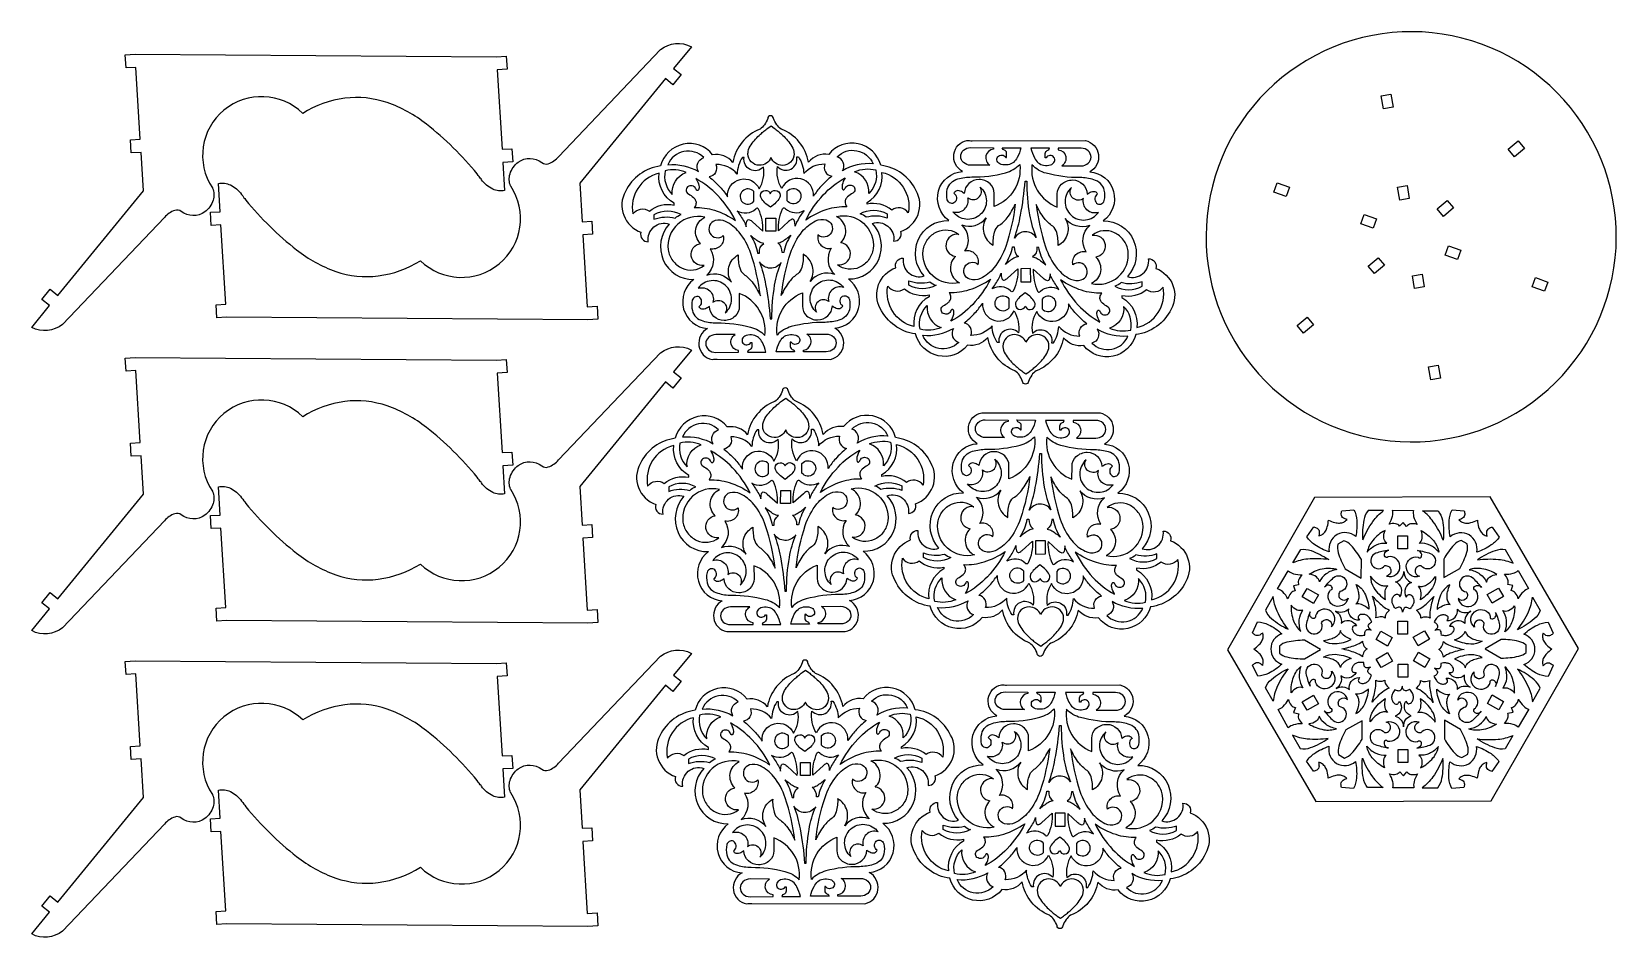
# Model space of a CAD drawing. Header units: metres. Extents: x 22 to 507, y 16 to 293.
import ezdxf

# ---------------------------------------------------------------- set-up
doc = ezdxf.new("R2010")
doc.units = ezdxf.units.M

msp = doc.modelspace()

# ---------------------------------------------------------------- linework, layer by layer
for points in [[(422.867947, 171.650247, 0.414214), (503.31375, 209.16274, 0.414214), (465.801256, 289.608543, 0.414214), (385.355453, 252.096049, 0.414214), (422.867947, 171.650247)], [(27.634611, 209.566216), (25.303902, 211.472717), (27.836501, 214.568835), (30.167325, 212.662239), (56.384111, 244.70997), (55.67165, 256.471021), (52.676694, 256.287517), (52.43207, 260.28003), (55.429781, 260.463702), (54.095856, 282.483653), (51.082948, 282.29905), (50.838323, 286.291563), (53.853987, 286.476335), (53.852114, 286.507259), (164.439762, 285.713013), (167.418923, 285.895548), (167.663547, 281.903035), (164.682335, 281.720374), (166.159609, 257.405138), (169.153314, 257.588565), (169.397938, 253.596052), (166.402182, 253.4125), (166.927867, 244.759987, -0.159011), (163.283171, 245.225662, -0.129312), (159.855319, 248.110898), (159.715797, 248.351948), (159.431385, 248.603425), (159.130753, 249.122912), (158.846341, 249.374389), (158.566521, 249.857497, 0.052678), (143.008673, 265.100768, 0.08416), (131.006096, 271.689043, 0.115602), (118.027025, 273.042401, 0.109941), (105.131827, 268.40404, 0.382184), (81.036393, 269.381109, 0.384107), (77.497064, 245.60007), (77.530255, 245.533533, -0.180795), (77.70329, 241.835476, -0.151079), (75.186479, 238.241059, -0.331199), (67.940866, 238.384459, 0.261047), (66.011054, 238.716338, 0.127159), (62.840429, 236.578011), (31.609316, 203.807966, -0.302741), (22.204843, 202.928799), (27.634611, 209.566216)], [(218.644484, 282.159552), (220.975193, 280.25305), (218.442594, 277.156933), (216.11177, 279.063529), (189.894984, 247.015798), (190.607445, 235.254747), (193.602401, 235.43825), (193.847025, 231.445738), (190.849314, 231.262066), (192.183239, 209.242114), (195.196147, 209.426718), (195.440771, 205.434205), (192.425108, 205.249433), (192.426981, 205.218509), (81.839333, 206.012755), (78.860172, 205.83022), (78.615547, 209.822733), (81.59676, 210.005394), (80.119485, 234.320629), (77.125781, 234.137203), (76.881157, 238.129716), (79.876912, 238.313268), (79.351228, 246.965781, -0.159011), (82.995924, 246.500106, -0.129312), (86.423776, 243.614869), (86.563298, 243.37382), (86.84771, 243.122342), (87.148342, 242.602855), (87.432754, 242.351378), (87.712573, 241.868271, 0.052678), (103.270422, 226.625, 0.08416), (115.272998, 220.036725, 0.115602), (128.25207, 218.683367, 0.109941), (141.147268, 223.321728, 0.382184), (165.242702, 222.344659, 0.384107), (168.782031, 246.125698), (168.74884, 246.192234, -0.180795), (168.575805, 249.890292, -0.151079), (171.092616, 253.484709, -0.331199), (178.338229, 253.341309, 0.261047), (180.268041, 253.00943, 0.127159), (183.438666, 255.147756), (214.669779, 287.917802, -0.302741), (224.074252, 288.796969), (218.644484, 282.159552)], [(248.297301, 267.689118, 0.175715), (247.685846, 267.428971, 0.190301), (247.420612, 266.872176, -0.073573), (246.427927, 264.913295, -0.086119), (245.095551, 263.587138, 0.261819), (236.786858, 253.396891, 0.261934), (230.558742, 255.764143, 0.286287), (221.565437, 258.958537, 0.281757), (214.64997, 252.310562, 0.252412), (203.880932, 244.486909, 0.221322), (203.365829, 237.212395, 0.217626), (208.644297, 232.018777, 0.246618), (208.98894, 230.008308, 0.237689), (210.886234, 229.090129, -0.260721), (212.584673, 233.648344, -0.264357), (217.306792, 234.542533, 0.294693), (215.482815, 223.491034, 0.307947), (224.807198, 217.601678, 0.308338), (221.708173, 208.53672, 0.319939), (229.037396, 202.580484, 0.308978), (226.387828, 197.297402, 0.326778), (230.400597, 193.133615, -0.003766), (231.20559, 193.152341, -0.003782), (232.007204, 193.158885), (266.647336, 193.136963, 0.319226), (270.635906, 197.423664, 0.308978), (267.956124, 202.691484, 0.319939), (275.251113, 208.689599, 0.308338), (272.100221, 217.736659, 0.307947), (281.390722, 223.679322, 0.294693), (279.50348, 234.720194, -0.264357), (284.230642, 233.853064, -0.260721), (285.95516, 229.304651, 0.237689), (287.847164, 230.233682, 0.246618), (288.180287, 232.246091, 0.217626), (293.428922, 237.469855, 0.221322), (292.872165, 244.7413, 0.252412), (282.058495, 252.503148, 0.281757), (275.105067, 259.111407, 0.286287), (266.130204, 255.865558, 0.261934), (259.915749, 253.462674, 0.261819), (251.54883, 263.605168, -0.086119), (250.208881, 264.923672, -0.073573), (249.204993, 266.876836, 0.19404), (248.933357, 267.428567, 0.172274), (248.297301, 267.689118)], [(255.479269, 256.000526, -0.414209), (251.946206, 252.496629, -0.147534), (249.802717, 253.148855, -0.151132), (248.421794, 254.847933, -0.150974), (247.035273, 253.154642, -0.14792), (244.897552, 252.513731, -0.414209), (241.381534, 256.034731), (241.383353, 256.052044), (241.38161, 256.066141, -0.026838), (241.388104, 256.181796, -0.008412), (241.434731, 256.548201), (241.456973, 256.748716, -0.106385), (242.352089, 258.823563, -0.055229), (245.229821, 262.041742, -0.012385), (246.286963, 262.943194, -0.011588), (247.461754, 263.85144), (248.451203, 264.547328), (249.437267, 263.846612, -0.011587), (250.607643, 262.932636, -0.012384), (251.660408, 262.026028, -0.055224), (254.522552, 258.793821, -0.106378), (255.407634, 256.714644), (255.428563, 256.514025, -0.008049), (255.473608, 256.14356, -0.026838), (255.479344, 256.031712), (255.47753, 256.016741), (255.479269, 256.000526)], [(279.663739, 252.984475, 0.15263), (270.29091, 250.848497, 0.493094), (268.652435, 255.100451, -0.533936), (279.663739, 252.984475)], [(326.297733, 185.516383, -0.175715), (325.686278, 185.77653, -0.190301), (325.421044, 186.333325, 0.073573), (324.428359, 188.292206, 0.086119), (323.095983, 189.618363, -0.261819), (314.78729, 199.80861, -0.261934), (308.559174, 197.441357, -0.286287), (299.565869, 194.246964, -0.281757), (292.650402, 200.894939, -0.252412), (281.881364, 208.718592, -0.221322), (281.366261, 215.993106, -0.217626), (286.644729, 221.186724, -0.246618), (286.989372, 223.197193, -0.237689), (288.886666, 224.115372, 0.260721), (290.585105, 219.557157, 0.264357), (295.307224, 218.662968, -0.294693), (293.483247, 229.714467, -0.307947), (302.80763, 235.603823, -0.308338), (299.708605, 244.668781, -0.319939), (307.037828, 250.625017, -0.308978), (304.38826, 255.908099, -0.326778), (308.401029, 260.071886, 0.003766), (309.206022, 260.05316, 0.003782), (310.007636, 260.046616), (344.647768, 260.068538, -0.319226), (348.636338, 255.781837, -0.308978), (345.956556, 250.514017, -0.319939), (353.251545, 244.515902, -0.308338), (350.100653, 235.468842, -0.307947), (359.391154, 229.526179, -0.294693), (357.503912, 218.485307, 0.264357), (362.231074, 219.352437, 0.260721), (363.955592, 223.90085, -0.237689), (365.847596, 222.971819, -0.246618), (366.180719, 220.95941, -0.217626), (371.429354, 215.735646, -0.221322), (370.872597, 208.464201, -0.252412), (360.058927, 200.702353, -0.281757), (353.105499, 194.094094, -0.286287), (344.130636, 197.339943, -0.261934), (337.916181, 199.742827, -0.261819), (329.549262, 189.600332, 0.086119), (328.209313, 188.281829, 0.073573), (327.205425, 186.328665, -0.19404), (326.933789, 185.776933, -0.172274), (326.297733, 185.516383)], [(316.511746, 257.880959), (316.510399, 257.410339, 0.327147), (314.216856, 255.379475, 0.315889), (315.422678, 252.515655), (309.517449, 252.514066, -0.179173), (307.313163, 253.378171, -0.213197), (306.486707, 255.216432, -0.213469), (307.338626, 257.131819, -0.191974), (309.508212, 257.929536), (316.511746, 257.880959)], [(320.529628, 256.266571, 0.201276), (320.287154, 256.862253, 0.132915), (319.461802, 257.33778), (319.196188, 257.891471), (324.889835, 257.874209, -0.059285), (323.791758, 254.890826, -0.100549), (322.617849, 253.41375, -0.134988), (320.996188, 252.669066, -0.111286), (318.847872, 252.797097, -0.222893), (317.657155, 253.824509, -0.282743), (317.823556, 255.089145, -0.51663), (320.261176, 254.91761), (320.529575, 254.916841), (320.529628, 256.266571)], [(332.327992, 256.133234, -0.201276), (332.573874, 256.727517, -0.132915), (333.401936, 257.19831), (333.670717, 257.750471), (327.977064, 257.765818, 0.059285), (329.058037, 254.776195, 0.100549), (330.223466, 253.292419, 0.134988), (331.840836, 252.53846, 0.111286), (333.98985, 252.654185, 0.222893), (335.186432, 253.674761, 0.282743), (335.027276, 254.940329, 0.51663), (332.588714, 254.782757), (332.320315, 254.783526), (332.327992, 256.133234)], [(336.355054, 257.724584), (336.353706, 257.253964, -0.327147), (338.63558, 255.209997, -0.315889), (337.413376, 252.353131), (343.318499, 252.317721, 0.179173), (345.527698, 253.169187, 0.213197), (346.364668, 255.002685, 0.213469), (345.523733, 256.922919, 0.191974), (343.358752, 257.733049), (336.355054, 257.724584)], [(216.873208, 252.705113, -0.15263), (226.258117, 250.622851, -0.493094), (227.872213, 254.88412, 0.533936), (216.873208, 252.705113)], [(229.502605, 248.980485, -0.036975), (232.856628, 245.853312, -0.044963), (235.160077, 242.864455, -0.368789), (238.964672, 248.19795, -0.370118), (244.810416, 245.269385, 0.182343), (246.133294, 251.983601, -0.333657), (242.054491, 251.221284, -0.33743), (240.219562, 254.919478), (239.682765, 254.917941, 0.14139), (238.086876, 249.81325, 0.230444), (231.596086, 252.733875, -0.484112), (229.502605, 248.980485)], [(267.055881, 249.187575, 0.036975), (263.719823, 246.041244, 0.044963), (261.43353, 243.039244, 0.368789), (257.598451, 248.350861, 0.370118), (251.769576, 245.388865, -0.182343), (250.408265, 252.095394, 0.333657), (254.491367, 251.356449, 0.33743), (256.305085, 255.065092), (256.841883, 255.06663, -0.14139), (258.466981, 249.971162, -0.230444), (264.940938, 252.928914, 0.484112), (267.055881, 249.187575)], [(307.575219, 243.923072, 0.054073), (306.3677, 244.603308, 0.098845), (305.620789, 244.760893, 0.14861), (304.947029, 244.564099, 0.126212), (304.392825, 243.957706, -0.482794), (304.693554, 241.193927, -0.282753), (303.418237, 240.897511, -0.239483), (302.356025, 241.975698, -0.106877), (302.384763, 245.161146, -0.151037), (303.520942, 247.13738, -0.118383), (305.617464, 248.319865, -0.066053), (309.84492, 248.941332, 0.066372), (320.169605, 250.200932, 0.138099), (324.549809, 252.75802, -0.345818), (316.728645, 239.896064), (316.740175, 243.922347, 0.212665), (315.462622, 246.883752, 0.188307), (312.10129, 248.195908, 0.397983), (307.575219, 243.923072)], [(345.211494, 243.715744, -0.054073), (346.42289, 244.389053, -0.098845), (347.17069, 244.542357, -0.14861), (347.843312, 244.341708, -0.126212), (348.394034, 243.732151, 0.482794), (348.077482, 240.970139, 0.282753), (349.35108, 240.666424, 0.239483), (350.419449, 241.73851, 0.106877), (350.408956, 244.92407, 0.151037), (349.284114, 246.90678, 0.118383), (347.194398, 248.101252, 0.066053), (342.970572, 248.746921, -0.066372), (332.65327, 250.065633, -0.138099), (328.287783, 252.647765, 0.345818), (336.035155, 239.741226), (336.046685, 243.76751, -0.212665), (337.341177, 246.721548, -0.188307), (340.709969, 248.014432, -0.397983), (345.211494, 243.715744)], [(214.18309, 250.053499, 0.400555), (206.179397, 237.642828, -0.419822), (211.257472, 238.462674, -0.229949), (218.787458, 240.363245), (218.785921, 240.900042, -0.30347), (214.18309, 250.053499)], [(218.241437, 243.582594, -0.356733), (222.516903, 250.305465, 0.163605), (216.049693, 250.823247), (216.049693, 250.823247, 0.258985), (218.241437, 243.582594)], [(237.590717, 235.585471, 0.070467), (232.156853, 243.269306, 0.078646), (225.474887, 248.42954, -0.082386), (226.361405, 246.284435, -0.151999), (226.266641, 245.009507, -0.138702), (226.042646, 244.794691, -0.233966), (225.852331, 244.789138, -0.122517), (225.669685, 244.935125, -0.049434), (225.368651, 245.421877, 0.235585), (224.357111, 246.199108, 0.203416), (222.931183, 245.896764, 0.237424), (222.47762, 244.728945, 0.252246), (223.138131, 243.742338, -0.059203), (224.729253, 242.624199, -0.107177), (225.364036, 241.747012, -0.14994), (225.479926, 240.745703, -0.117158), (224.963439, 239.575627, -0.086577), (231.127461, 238.748793, -0.074684), (237.590717, 235.585471)], [(259.044618, 235.746458, -0.070467), (264.434387, 243.461288, -0.078646), (271.086689, 248.659707, 0.082386), (270.212471, 246.50956, 0.151999), (270.314535, 245.235196, 0.138702), (270.539757, 245.021666, 0.233966), (270.730101, 245.017203, 0.122517), (270.911907, 245.164234, 0.049434), (271.210148, 245.652702, -0.235585), (272.21722, 246.435713, -0.203416), (273.644857, 246.141542, -0.237424), (274.1051, 244.976339, -0.252246), (273.450251, 243.985966, 0.059203), (271.865559, 242.858732, 0.107177), (271.23581, 241.977924, 0.14994), (271.125657, 240.975967, 0.117158), (271.648837, 239.808869, 0.086577), (265.489651, 238.946745, 0.074684), (259.044618, 235.746458)], [(278.34778, 243.854269, 0.356733), (274.03388, 250.552543, -0.163605), (280.498018, 251.107356), (280.498018, 251.107356, -0.258985), (278.34778, 243.854269)], [(282.368999, 250.348311, -0.400555), (290.443641, 237.983683, 0.419822), (285.360953, 238.774431, 0.229949), (277.820205, 240.631845), (277.818668, 241.168643, 0.30347), (282.368999, 250.348311)], [(326.682495, 247.651791, 0.040939), (327.55365, 237.350533, 0.058767), (329.572373, 230.424145, 0.55006), (322.93066, 230.254193, 0.03827), (324.796582, 237.209886, 0.026136), (326.197241, 247.653181), (326.682495, 247.651791)], [(243.210684, 241.506689), (243.202228, 244.459477, 0.430156), (239.715662, 244.624869, 0.436987), (239.778956, 241.178019, 0.436987), (243.210684, 241.506689)], [(251.255593, 243.324982, -0.026765), (251.253202, 243.278231, -0.007794), (251.233939, 243.118736), (251.224967, 243.032867, -0.106648), (250.845314, 242.144201, -0.055244), (249.61615, 240.761316), (248.238365, 239.682987), (246.855308, 240.754646, -0.055249), (245.619436, 242.131573, -0.106667), (245.235551, 243.018335), (245.226162, 243.10416, -0.008349), (245.206038, 243.261405, -0.027047), (245.203272, 243.310297), (245.204123, 243.316392), (245.20324, 243.323749, -0.414191), (246.712732, 244.82964, -0.305182), (248.226009, 243.831146, -0.305087), (249.739014, 244.836982, -0.414191), (251.255795, 243.338434), (251.255182, 243.331551), (251.255593, 243.324982)], [(253.390831, 241.635392), (253.382376, 244.58818, -0.430156), (256.867937, 244.773538, -0.436987), (256.824385, 241.326382, -0.436987), (253.390831, 241.635392)], [(312.485198, 237.42908, -0.446561), (304.108285, 238.321698, 0.277461), (307.668513, 239.091318, 0.274166), (308.683664, 242.603213, 0.361419), (311.958345, 242.652535, 0.368969), (312.458282, 245.851617, -0.446673), (312.485198, 237.42908)], [(340.264403, 237.249979, 0.446561), (348.646291, 238.094605, -0.277461), (345.090529, 238.884604, -0.274166), (344.095508, 242.402255, -0.361419), (340.821163, 242.470331, -0.368969), (340.339557, 245.672224, 0.446673), (340.264403, 237.249979)], [(212.62224, 237.392777), (212.629584, 236.015493, -0.158305), (219.067388, 236.33753, -0.127948), (220.943205, 237.416606, 0.257678), (212.62224, 237.392777)], [(240.817185, 233.715703, -0.058107), (241.023308, 235.323385, -0.172591), (241.332768, 235.790188, -0.261504), (241.808123, 235.853307, -0.099888), (242.801674, 235.20427), (245.951803, 232.389701, 0.058005), (245.685236, 235.821349, 0.058933), (244.647998, 239.046808, 0.120696), (244.431331, 239.287473, 0.143474), (244.17058, 239.371745, 0.319596), (243.7544, 239.092436, -0.328158), (238.078899, 238.525981, -0.030236), (240.178148, 235.307556, -0.067984), (240.817185, 233.715703)], [(255.828912, 233.858242, 0.058107), (255.613585, 235.464717, 0.172591), (255.301456, 235.92974, 0.261504), (254.825748, 235.990136, 0.099888), (253.83593, 235.335419), (250.701973, 232.502854, -0.058005), (250.948881, 235.935972, -0.058933), (251.96763, 239.167319, -0.120696), (252.182914, 239.409222, -0.143474), (252.443179, 239.494986, -0.319596), (252.860952, 239.218065, 0.328158), (258.539604, 238.684124, 0.030236), (256.458822, 235.453729, 0.067984), (255.828912, 233.858242)], [(284.002336, 237.696736), (284.00288, 236.319432, 0.158305), (277.563337, 236.604593, 0.127948), (275.68137, 237.672908, -0.257678), (284.002336, 237.696736)], [(311.846333, 222.194073, 0.560551), (307.791418, 226.245501, 0.370872), (306.780943, 234.287628, 0.323636), (314.302862, 236.413496, 0.433809), (316.416367, 228.091708, -0.082102), (316.85276, 232.079022, -0.144231), (318.081243, 234.041384, 0.086221), (320.657927, 236.395187, 0.06096), (323.172849, 240.621445, -0.050595), (320.265671, 227.700024, -0.089983), (316.663278, 221.135413, -0.111453), (312.542864, 217.888175, -0.183677), (309.303479, 217.621491, -0.232489), (307.63174, 219.118051, -0.221996), (307.755976, 221.453917, -0.484127), (311.846333, 222.194073)], [(340.816003, 222.011563, -0.560551), (344.894055, 226.039701, -0.370872), (345.950572, 234.075909, -0.323636), (338.440952, 236.244822, -0.433809), (336.27982, 227.935275, 0.082102), (335.866272, 231.925023, 0.144231), (334.649047, 233.894389, -0.086221), (332.085886, 236.262911, -0.06096), (329.595211, 240.503503, 0.050595), (332.428336, 227.565643, 0.089983), (335.993073, 220.980508, 0.111453), (340.094822, 217.709725, 0.183677), (343.332626, 217.424493, 0.232489), (345.012909, 218.911454, 0.221996), (344.902053, 221.247993, 0.484127), (340.816003, 222.011563)], [(226.870214, 228.583181, -0.52662), (228.159678, 236.616494, 0.244718), (219.944144, 234.541671, 0.246763), (216.984569, 226.668326, 0.123098), (218.404232, 223.31122, 0.124633), (221.209614, 221.052951, 0.280237), (227.941021, 221.842268), (227.954687, 221.856013, -0.416845), (224.006873, 224.720686, -0.417527), (226.870214, 228.583181)], [(233.845901, 231.011428, -0.560551), (229.790986, 226.96, -0.370872), (228.780511, 218.917873, -0.323636), (236.30243, 216.792005, -0.433809), (238.415935, 225.113793, 0.082102), (238.852328, 221.126479, 0.144231), (240.080811, 219.164117, -0.086221), (242.657495, 216.810314, -0.06096), (245.172417, 212.584056, 0.050595), (242.265239, 225.505477, 0.089983), (238.662846, 232.070088, 0.111453), (234.542432, 235.317326, 0.183677), (231.303047, 235.58401, 0.232489), (229.631308, 234.08745, 0.221996), (229.755544, 231.751584, 0.484127), (233.845901, 231.011428)], [(262.815571, 231.193938, 0.560551), (266.893623, 227.1658, 0.370872), (267.95014, 219.129592, 0.323636), (260.44052, 216.960679, 0.433809), (258.279388, 225.270226, -0.082102), (257.86584, 221.280478, -0.144231), (256.648615, 219.311112, 0.086221), (254.085454, 216.94259, 0.06096), (251.594779, 212.701998, -0.050595), (254.427904, 225.639857, -0.089983), (257.992641, 232.224993, -0.111453), (262.09439, 235.495776, -0.183677), (265.332194, 235.781008, -0.232489), (267.012477, 234.294047, -0.221996), (266.901621, 231.957508, -0.484127), (262.815571, 231.193938)], [(269.805051, 228.805683, 0.52662), (268.469598, 236.831479, -0.244718), (276.69688, 234.803742, -0.246763), (279.7015, 226.947476, -0.123098), (278.301087, 223.582295, -0.124633), (275.508685, 221.307995, -0.280237), (268.772868, 222.058747), (268.759123, 222.072414, 0.416845), (272.690466, 224.95965, 0.417527), (269.805051, 228.805683)], [(242.166966, 231.035257, -0.047518), (243.559966, 228.348684, -0.051671), (244.329731, 225.673029), (244.866529, 225.674566, -0.265765), (246.199181, 228.630994, -0.106393), (244.783114, 229.109205, -0.048515), (242.166966, 231.035257)], [(254.494505, 231.17011, 0.047518), (253.116915, 228.475602, 0.051671), (252.362487, 225.795582), (251.825689, 225.794045, 0.265765), (250.476126, 228.742792, 0.106393), (251.889432, 229.229105, 0.048515), (254.494505, 231.17011)], [(304.870646, 224.62232, 0.52662), (306.16011, 216.589007, -0.244718), (297.944576, 218.66383, -0.246763), (294.985, 226.537175, -0.123098), (296.404664, 229.894281, -0.124633), (299.210046, 232.15255, -0.280237), (305.941453, 231.363233), (305.955119, 231.349488, 0.416845), (302.007305, 228.484815, 0.417527), (304.870646, 224.62232)], [(347.805483, 224.399818, -0.52662), (346.47003, 216.374022, 0.244718), (354.697312, 218.401758, 0.246763), (357.701932, 226.258025, 0.123098), (356.301519, 229.623206, 0.124633), (353.509117, 231.897506, 0.280237), (346.7733, 231.146753), (346.759555, 231.133087, -0.416845), (350.690898, 228.245851, -0.417527), (347.805483, 224.399818)], [(320.167398, 222.170244, 0.047518), (321.560398, 224.856817, 0.051671), (322.330163, 227.532472), (322.866961, 227.530935, 0.265765), (324.199613, 224.574507, 0.106393), (322.783545, 224.096296, 0.048515), (320.167398, 222.170244)], [(332.494937, 222.035391, -0.047518), (331.117347, 224.729898, -0.051671), (330.362919, 227.409919), (329.826121, 227.411456, -0.265765), (328.476558, 224.462709, -0.106393), (329.889864, 223.976396, -0.048515), (332.494937, 222.035391)], [(248.682063, 205.55371, -0.040939), (249.553218, 215.854968, -0.058767), (251.571941, 222.781356, -0.55006), (244.930228, 222.951308, -0.03827), (246.79615, 215.995615, -0.026136), (248.196809, 205.55232), (248.682063, 205.55371)], [(318.817617, 219.489798, 0.058107), (319.02374, 217.882116, 0.172591), (319.3332, 217.415313, 0.261504), (319.808555, 217.352194, 0.099888), (320.802106, 218.001231), (323.952235, 220.8158, -0.058005), (323.685668, 217.384152, -0.058933), (322.64843, 214.158693, -0.120696), (322.431763, 213.918028, -0.143474), (322.171012, 213.833756, -0.319596), (321.754832, 214.113065, 0.328158), (316.079331, 214.67952, 0.030236), (318.17858, 217.897944, 0.067984), (318.817617, 219.489798)], [(333.829344, 219.347259, -0.058107), (333.614017, 217.740784, -0.172591), (333.301888, 217.275761, -0.261504), (332.82618, 217.215365, -0.099888), (331.836362, 217.870082), (328.702405, 220.702646, 0.058005), (328.949313, 217.269529, 0.058933), (329.968062, 214.038182, 0.120696), (330.183346, 213.796279, 0.143474), (330.443611, 213.710515, 0.319596), (330.861384, 213.987436, -0.328158), (336.540036, 214.521377, -0.030236), (334.459254, 217.751772, -0.067984), (333.829344, 219.347259)], [(234.484766, 215.776421, 0.446561), (226.107853, 214.883803, -0.277461), (229.668081, 214.114183, -0.274166), (230.683232, 210.602288, -0.361419), (233.957913, 210.552966, -0.368969), (234.45785, 207.353884, 0.446673), (234.484766, 215.776421)], [(267.211062, 209.489757, 0.054073), (268.422458, 208.816448, 0.098845), (269.170258, 208.663144, 0.14861), (269.84288, 208.863793, 0.126212), (270.393602, 209.47335, -0.482794), (270.07705, 212.235362, -0.282753), (271.350648, 212.539077, -0.239483), (272.419017, 211.466991, -0.106877), (272.408524, 208.281431, -0.151037), (271.283682, 206.298721, -0.118383), (269.193966, 205.104249, -0.066053), (264.97014, 204.45858, 0.066372), (254.652838, 203.139868, 0.138099), (250.287351, 200.557736, -0.345818), (258.034723, 213.464275), (258.046253, 209.437991, 0.212665), (259.340745, 206.483952, 0.188307), (262.709537, 205.191069, 0.397983), (267.211062, 209.489757)], [(262.263971, 215.955522, -0.446561), (270.645859, 215.110896, 0.277461), (267.090097, 214.320897, 0.274166), (266.095076, 210.803246, 0.361419), (262.820731, 210.73517, 0.368969), (262.339125, 207.533277, -0.446673), (262.263971, 215.955522)], [(292.183522, 203.152002, -0.400555), (284.179829, 215.562673, 0.419822), (289.257904, 214.742827, 0.229949), (296.78789, 212.842256), (296.786353, 212.305459, 0.30347), (292.183522, 203.152002)], [(290.622672, 215.812724), (290.630016, 217.190008, 0.158305), (297.06782, 216.867971, 0.127948), (298.943637, 215.788895, -0.257678), (290.622672, 215.812724)], [(315.591149, 217.62003, -0.070467), (310.157285, 209.936195, -0.078646), (303.475319, 204.775961, 0.082386), (304.361837, 206.921066, 0.151999), (304.267073, 208.195994, 0.138702), (304.043078, 208.41081, 0.233966), (303.852763, 208.416363, 0.122517), (303.670117, 208.270376, 0.049434), (303.369083, 207.783624, -0.235585), (302.357543, 207.006393, -0.203416), (300.931615, 207.308737, -0.237424), (300.478052, 208.476556, -0.252246), (301.138563, 209.463163, 0.059203), (302.729685, 210.581301, 0.107177), (303.364468, 211.458489, 0.14994), (303.480358, 212.459798, 0.117158), (302.963871, 213.629874, 0.086577), (309.127893, 214.456708, 0.074684), (315.591149, 217.62003)], [(329.256025, 209.880519, 0.026765), (329.253634, 209.92727, 0.007794), (329.234371, 210.086765), (329.225399, 210.172634, 0.106648), (328.845746, 211.0613, 0.055244), (327.616582, 212.444185), (326.238797, 213.522514), (324.85574, 212.450855, 0.055249), (323.619868, 211.073928, 0.106667), (323.235983, 210.187166), (323.226594, 210.101341, 0.008349), (323.20647, 209.944096, 0.027047), (323.203704, 209.895204), (323.204555, 209.889109), (323.203672, 209.881752, 0.414191), (324.713164, 208.375861, 0.305182), (326.226441, 209.374355, 0.305087), (327.739446, 208.368519, 0.414191), (329.256227, 209.867067), (329.255614, 209.87395), (329.256025, 209.880519)], [(337.04505, 217.459043, 0.070467), (342.434819, 209.744213, 0.078646), (349.087121, 204.545794, -0.082386), (348.212903, 206.695941, -0.151999), (348.314967, 207.970305, -0.138702), (348.540189, 208.183835, -0.233966), (348.730533, 208.188298, -0.122517), (348.912339, 208.041267, -0.049434), (349.21058, 207.552799, 0.235585), (350.217652, 206.769788, 0.203416), (351.645289, 207.063959, 0.237424), (352.105532, 208.229162, 0.252246), (351.450683, 209.219535, -0.059203), (349.865991, 210.346769, -0.107177), (349.236242, 211.227577, -0.14994), (349.126089, 212.229534, -0.117158), (349.649269, 213.396632, -0.086577), (343.490083, 214.258756, -0.074684), (337.04505, 217.459043)], [(362.002768, 215.508765), (362.003312, 216.886069, -0.158305), (355.563769, 216.600908, -0.127948), (353.681802, 215.532593, 0.257678), (362.002768, 215.508765)], [(360.369431, 202.85719, 0.400555), (368.444073, 215.221818, -0.419822), (363.361385, 214.43107, -0.229949), (355.820637, 212.573656), (355.8191, 212.036858, -0.30347), (360.369431, 202.85719)], [(229.574787, 209.282428, -0.054073), (228.367268, 208.602193, -0.098845), (227.620357, 208.444608, -0.14861), (226.946597, 208.641402, -0.126212), (226.392393, 209.247795, 0.482794), (226.693122, 212.011574, 0.282753), (225.417805, 212.30799, 0.239483), (224.355593, 211.229803, 0.106877), (224.384331, 208.044355, 0.151037), (225.52051, 206.068121, 0.118383), (227.617032, 204.885636, 0.066053), (231.844488, 204.264169, -0.066372), (242.169173, 203.004569, -0.138099), (246.549377, 200.447481, 0.345818), (238.728213, 213.309437), (238.739743, 209.283154, -0.212665), (237.46219, 206.321749, -0.188307), (234.100858, 205.009593, -0.397983), (229.574787, 209.282428)], [(296.241869, 209.622907, 0.356733), (300.517335, 202.900036, -0.163605), (294.050125, 202.382253), (294.050125, 202.382253, -0.258985), (296.241869, 209.622907)], [(307.503037, 204.225016, 0.036975), (310.85706, 207.352189, 0.044963), (313.160509, 210.341046, 0.368789), (316.965104, 205.007551, 0.370118), (322.810848, 207.936116, -0.182343), (324.133726, 201.2219, 0.333657), (320.054923, 201.984217, 0.33743), (318.219994, 198.286023), (317.683197, 198.28756, -0.14139), (316.087308, 203.392251, -0.230444), (309.596518, 200.471626, 0.484112), (307.503037, 204.225016)], [(321.211116, 211.698812), (321.20266, 208.746024, -0.430156), (317.716094, 208.580632, -0.436987), (317.779388, 212.027482, -0.436987), (321.211116, 211.698812)], [(345.056313, 204.017926, -0.036975), (341.720255, 207.164257, -0.044963), (339.433962, 210.166257, -0.368789), (335.598883, 204.85464, -0.370118), (329.770008, 207.816636, 0.182343), (328.408697, 201.110107, -0.333657), (332.491799, 201.849052, -0.33743), (334.305517, 198.140409), (334.842315, 198.138871, 0.14139), (336.467413, 203.234339, 0.230444), (342.94137, 200.276587, -0.484112), (345.056313, 204.017926)], [(331.391263, 211.570109), (331.382808, 208.617321, 0.430156), (334.868369, 208.431963, 0.436987), (334.824817, 211.879119, 0.436987), (331.391263, 211.570109)], [(356.348212, 209.351232, -0.356733), (352.034312, 202.652958, 0.163605), (358.49845, 202.098145), (358.49845, 202.098145, 0.258985), (356.348212, 209.351232)], [(238.511314, 195.324542), (238.509967, 195.795162, -0.327147), (236.216424, 197.826026, -0.315889), (237.422246, 200.689845), (231.517017, 200.691435, 0.179173), (229.312731, 199.82733, 0.213197), (228.486275, 197.989069, 0.213469), (229.338194, 196.073682, 0.191974), (231.50778, 195.275965), (238.511314, 195.324542)], [(242.529196, 196.93893, -0.201276), (242.286722, 196.343248, -0.132915), (241.46137, 195.867721), (241.195756, 195.314029), (246.889403, 195.331292, 0.059285), (245.791326, 198.314675, 0.100549), (244.617417, 199.791751, 0.134988), (242.995756, 200.536435, 0.111286), (240.84744, 200.408404, 0.222893), (239.656723, 199.380992, 0.282743), (239.823124, 198.116356, 0.51663), (242.260744, 198.287891), (242.529143, 198.28866), (242.529196, 196.93893)], [(254.32756, 197.072267, 0.201276), (254.573442, 196.477984, 0.132915), (255.401504, 196.007191), (255.670285, 195.45503), (249.976632, 195.439683, -0.059285), (251.057605, 198.429306, -0.100549), (252.223034, 199.913082, -0.134988), (253.840404, 200.667041, -0.111286), (255.989418, 200.551316, -0.222893), (257.186, 199.53074, -0.282743), (257.026844, 198.265172, -0.51663), (254.588282, 198.422744), (254.319883, 198.421975), (254.32756, 197.072267)], [(258.354622, 195.480917), (258.353274, 195.951537, 0.327147), (260.635148, 197.995504, 0.315889), (259.412944, 200.85237), (265.318067, 200.88778, -0.179173), (267.527266, 200.036314, -0.213197), (268.364236, 198.202816, -0.213469), (267.523302, 196.282581, -0.191974), (265.35832, 195.472452), (258.354622, 195.480917)], [(294.87364, 200.500387, 0.15263), (304.258549, 202.58265, 0.493094), (305.872645, 198.321381, -0.533936), (294.87364, 200.500387)], [(333.4797, 197.204975, 0.414209), (329.946638, 200.708872, 0.147534), (327.803149, 200.056646, 0.151132), (326.422226, 198.357568, 0.150974), (325.035705, 200.050859, 0.14792), (322.897984, 200.69177, 0.414209), (319.381966, 197.17077), (319.383785, 197.153457), (319.382042, 197.13936, 0.026838), (319.388536, 197.023705, 0.008412), (319.435163, 196.6573), (319.457405, 196.456785, 0.106385), (320.352521, 194.381938, 0.055229), (323.230253, 191.163759, 0.012385), (324.287395, 190.262307, 0.011588), (325.462186, 189.354061), (326.451635, 188.658173), (327.437699, 189.358889, 0.011587), (328.608074, 190.272865, 0.012384), (329.66084, 191.179473, 0.055224), (332.522984, 194.41168, 0.106378), (333.408066, 196.490857), (333.428995, 196.691476, 0.008049), (333.47404, 197.061941, 0.026838), (333.479776, 197.173789), (333.477962, 197.18876), (333.4797, 197.204975)], [(357.664171, 200.221026, -0.15263), (348.291342, 202.357004, -0.493094), (346.652867, 198.10505, 0.533936), (357.664171, 200.221026)], [(218.644484, 189.348135), (220.975193, 187.441633), (218.442594, 184.345516), (216.11177, 186.252112), (189.894984, 154.20438), (190.607445, 142.44333), (193.602401, 142.626833), (193.847025, 138.63432), (190.849314, 138.450648), (192.183239, 116.430697), (195.196147, 116.6153), (195.440771, 112.622788), (192.425108, 112.438016), (192.426981, 112.407092), (81.839333, 113.201338), (78.860172, 113.018803), (78.615547, 117.011315), (81.59676, 117.193977), (80.119485, 141.509212), (77.125781, 141.325786), (76.881157, 145.318298), (79.876912, 145.501851), (79.351228, 154.154364, -0.159011), (82.995924, 153.688689, -0.129312), (86.423776, 150.803452), (86.563298, 150.562402), (86.84771, 150.310925), (87.148342, 149.791438), (87.432754, 149.539961), (87.712573, 149.056854, 0.052678), (103.270422, 133.813583, 0.08416), (115.272998, 127.225308, 0.115602), (128.25207, 125.87195, 0.109941), (141.147268, 130.510311, 0.382184), (165.242702, 129.533242, 0.384107), (168.782031, 153.314281), (168.74884, 153.380817, -0.180795), (168.575805, 157.078875, -0.151079), (171.092616, 160.673291, -0.331199), (178.338229, 160.529891, 0.261047), (180.268041, 160.198013, 0.127159), (183.438666, 162.336339), (214.669779, 195.106384, -0.302741), (224.074252, 195.985552), (218.644484, 189.348135)], [(27.634611, 116.754799), (25.303902, 118.6613), (27.836501, 121.757417), (30.167325, 119.850821), (56.384111, 151.898553), (55.67165, 163.659603), (52.676694, 163.4761), (52.43207, 167.468613), (55.429781, 167.652285), (54.095856, 189.672236), (51.082948, 189.487633), (50.838323, 193.480146), (53.853987, 193.664918), (53.852114, 193.695841), (164.439762, 192.901595), (167.418923, 193.084131), (167.663547, 189.091618), (164.682335, 188.908957), (166.159609, 164.593721), (169.153314, 164.777148), (169.397938, 160.784635), (166.402182, 160.601083), (166.927867, 151.94857, -0.159011), (163.283171, 152.414244, -0.129312), (159.855319, 155.299481), (159.715797, 155.540531), (159.431385, 155.792008), (159.130753, 156.311495), (158.846341, 156.562972), (158.566521, 157.046079, 0.052678), (143.008673, 172.289351, 0.08416), (131.006096, 178.877626, 0.115602), (118.027025, 180.230983, 0.109941), (105.131827, 175.592622, 0.382184), (81.036393, 176.569692, 0.384107), (77.497064, 152.788652), (77.530255, 152.722116, -0.180795), (77.70329, 149.024059, -0.151079), (75.186479, 145.429642, -0.331199), (67.940866, 145.573042, 0.261047), (66.011054, 145.90492, 0.127159), (62.840429, 143.766594), (31.609316, 110.996549, -0.302741), (22.204843, 110.117382), (27.634611, 116.754799)], [(252.800595, 184.378178, 0.175715), (252.18914, 184.118031, 0.190301), (251.923906, 183.561236, -0.073573), (250.931221, 181.602355, -0.086119), (249.598845, 180.276199, 0.261819), (241.290152, 170.085951, 0.261934), (235.062037, 172.453204, 0.286287), (226.068731, 175.647597, 0.281757), (219.153264, 168.999622, 0.252412), (208.384226, 161.175969, 0.221322), (207.869124, 153.901455, 0.217626), (213.147591, 148.707837, 0.246618), (213.492234, 146.697368, 0.237689), (215.389528, 145.779189, -0.260721), (217.087967, 150.337404, -0.264357), (221.810086, 151.231593, 0.294693), (219.986109, 140.180094, 0.307947), (229.310492, 134.290738, 0.308338), (226.211467, 125.22578, 0.319939), (233.54069, 119.269544, 0.308978), (230.891122, 113.986462, 0.326778), (234.903892, 109.822675, -0.003766), (235.708884, 109.841402, -0.003782), (236.510498, 109.847945), (271.15063, 109.826023, 0.319226), (275.1392, 114.112724, 0.308978), (272.459418, 119.380544, 0.319939), (279.754407, 125.378659, 0.308338), (276.603515, 134.42572, 0.307947), (285.894016, 140.368382, 0.294693), (284.006774, 151.409254, -0.264357), (288.733936, 150.542124, -0.260721), (290.458454, 145.993711, 0.237689), (292.350458, 146.922742, 0.246618), (292.683581, 148.935151, 0.217626), (297.932216, 154.158915, 0.221322), (297.375459, 161.43036, 0.252412), (286.561789, 169.192208, 0.281757), (279.608361, 175.800467, 0.286287), (270.633498, 172.554618, 0.261934), (264.419043, 170.151734, 0.261819), (256.052124, 180.294229, -0.086119), (254.712175, 181.612733, -0.073573), (253.708287, 183.565896, 0.19404), (253.436651, 184.117628, 0.172274), (252.800595, 184.378178)], [(259.982563, 172.689586, -0.414209), (256.4495, 169.185689, -0.147534), (254.306011, 169.837915, -0.151132), (252.925088, 171.536994, -0.150974), (251.538567, 169.843703, -0.14792), (249.400846, 169.202791, -0.414209), (245.884828, 172.723791), (245.886647, 172.741104), (245.884904, 172.755201, -0.026838), (245.891398, 172.870857, -0.008412), (245.938025, 173.237261), (245.960267, 173.437776, -0.106385), (246.855383, 175.512624, -0.055229), (249.733115, 178.730803, -0.012385), (250.790257, 179.632254, -0.011588), (251.965048, 180.5405), (252.954497, 181.236388), (253.940561, 180.535672, -0.011587), (255.110937, 179.621696, -0.012384), (256.163702, 178.715088, -0.055224), (259.025846, 175.482882, -0.106378), (259.910928, 173.403705), (259.931857, 173.203085, -0.008049), (259.976902, 172.83262, -0.026838), (259.982638, 172.720772), (259.980824, 172.705801), (259.982563, 172.689586)], [(330.801027, 102.205444, -0.175715), (330.189572, 102.46559, -0.190301), (329.924338, 103.022385, 0.073573), (328.931653, 104.981266, 0.086119), (327.599277, 106.307423, -0.261819), (319.290584, 116.497671, -0.261934), (313.062469, 114.130418, -0.286287), (304.069163, 110.936024, -0.281757), (297.153696, 117.583999, -0.252412), (286.384658, 125.407652, -0.221322), (285.869556, 132.682167, -0.217626), (291.148023, 137.875784, -0.246618), (291.492666, 139.886253, -0.237689), (293.38996, 140.804432, 0.260721), (295.088399, 136.246217, 0.264357), (299.810518, 135.352028, -0.294693), (297.986541, 146.403527, -0.307947), (307.310924, 152.292883, -0.308338), (304.211899, 161.357841, -0.319939), (311.541122, 167.314077, -0.308978), (308.891554, 172.597159, -0.326778), (312.904323, 176.760946, 0.003766), (313.709316, 176.74222, 0.003782), (314.51093, 176.735676), (349.151062, 176.757598, -0.319226), (353.139632, 172.470898, -0.308978), (350.45985, 167.203077, -0.319939), (357.754839, 161.204962, -0.308338), (354.603947, 152.157902, -0.307947), (363.894448, 146.215239, -0.294693), (362.007206, 135.174368, 0.264357), (366.734368, 136.041497, 0.260721), (368.458886, 140.58991, -0.237689), (370.35089, 139.66088, -0.246618), (370.684013, 137.64847, -0.217626), (375.932648, 132.424706, -0.221322), (375.375891, 125.153261, -0.252412), (364.562221, 117.391414, -0.281757), (357.608793, 110.783154, -0.286287), (348.63393, 114.029003, -0.261934), (342.419475, 116.431887, -0.261819), (334.052556, 106.289393, 0.086119), (332.712607, 104.970889, 0.073573), (331.708719, 103.017725, -0.19404), (331.437083, 102.465994, -0.172274), (330.801027, 102.205444)], [(321.01504, 174.570019), (321.013693, 174.099399, 0.327147), (318.72015, 172.068535, 0.315889), (319.925972, 169.204716), (314.020743, 169.203126, -0.179173), (311.816457, 170.067231, -0.213197), (310.990001, 171.905492, -0.213469), (311.84192, 173.820879, -0.191974), (314.011506, 174.618596), (321.01504, 174.570019)], [(325.032922, 172.955631, 0.201276), (324.790448, 173.551313, 0.132915), (323.965096, 174.026841), (323.699482, 174.580532), (329.393129, 174.563269, -0.059285), (328.295052, 171.579887, -0.100549), (327.121143, 170.10281, -0.134988), (325.499482, 169.358126, -0.111286), (323.351166, 169.486157, -0.222893), (322.160449, 170.513569, -0.282743), (322.32685, 171.778205, -0.51663), (324.76447, 171.60667), (325.032869, 171.605901), (325.032922, 172.955631)], [(221.376502, 169.394174, -0.15263), (230.761411, 167.311911, -0.493094), (232.375507, 171.57318, 0.533936), (221.376502, 169.394174)], [(234.005899, 165.669545, -0.036975), (237.359922, 162.542372, -0.044963), (239.663371, 159.553515, -0.368789), (243.467966, 164.88701, -0.370118), (249.31371, 161.958446, 0.182343), (250.636588, 168.672661, -0.333657), (246.557785, 167.910344, -0.33743), (244.722856, 171.608539), (244.186059, 171.607001, 0.14139), (242.59017, 166.50231, 0.230444), (236.09938, 169.422935, -0.484112), (234.005899, 165.669545)], [(271.559175, 165.876635, 0.036975), (268.223117, 162.730304, 0.044963), (265.936825, 159.728304, 0.368789), (262.101745, 165.039921, 0.370118), (256.27287, 162.077925, -0.182343), (254.911559, 168.784454, 0.333657), (258.994661, 168.045509, 0.33743), (260.808379, 171.754153), (261.345177, 171.75569, -0.14139), (262.970275, 166.660223, -0.230444), (269.444232, 169.617974, 0.484112), (271.559175, 165.876635)], [(284.167033, 169.673535, 0.15263), (274.794204, 167.537557, 0.493094), (273.155729, 171.789511, -0.533936), (284.167033, 169.673535)], [(336.831286, 172.822294, -0.201276), (337.077168, 173.416577, -0.132915), (337.90523, 173.88737), (338.174011, 174.439531), (332.480358, 174.454878, 0.059285), (333.561331, 171.465255, 0.100549), (334.72676, 169.981479, 0.134988), (336.34413, 169.22752, 0.111286), (338.493144, 169.343245, 0.222893), (339.689726, 170.363821, 0.282743), (339.53057, 171.629389, 0.51663), (337.092008, 171.471817), (336.823609, 171.472586), (336.831286, 172.822294)], [(340.858348, 174.413644), (340.857, 173.943024, -0.327147), (343.138874, 171.899058, -0.315889), (341.91667, 169.042191), (347.821793, 169.006781, 0.179173), (350.030992, 169.858247, 0.213197), (350.867962, 171.691745, 0.213469), (350.027028, 173.61198, 0.191974), (347.862046, 174.422109), (340.858348, 174.413644)], [(218.686384, 166.742559, 0.400555), (210.682691, 154.331889, -0.419822), (215.760766, 155.151734, -0.229949), (223.290752, 157.052305), (223.289215, 157.589103, -0.30347), (218.686384, 166.742559)], [(222.744731, 160.271654, -0.356733), (227.020197, 166.994525, 0.163605), (220.552987, 167.512308), (220.552987, 167.512308, 0.258985), (222.744731, 160.271654)], [(242.094011, 152.274531, 0.070467), (236.660147, 159.958366, 0.078646), (229.978181, 165.1186, -0.082386), (230.864699, 162.973495, -0.151999), (230.769935, 161.698567, -0.138702), (230.54594, 161.483751, -0.233966), (230.355625, 161.478198, -0.122517), (230.172979, 161.624185, -0.049434), (229.871945, 162.110937, 0.235585), (228.860405, 162.888168, 0.203416), (227.434477, 162.585824, 0.237424), (226.980914, 161.418005, 0.252246), (227.641425, 160.431398, -0.059203), (229.232547, 159.31326, -0.107177), (229.867331, 158.436072, -0.14994), (229.98322, 157.434763, -0.117158), (229.466733, 156.264687, -0.086577), (235.630755, 155.437853, -0.074684), (242.094011, 152.274531)], [(263.547912, 152.435518, -0.070467), (268.937681, 160.150348, -0.078646), (275.589983, 165.348767, 0.082386), (274.715765, 163.19862, 0.151999), (274.817829, 161.924256, 0.138702), (275.043051, 161.710727, 0.233966), (275.233395, 161.706263, 0.122517), (275.415201, 161.853294, 0.049434), (275.713442, 162.341762, -0.235585), (276.720515, 163.124773, -0.203416), (278.148151, 162.830602, -0.237424), (278.608394, 161.665399, -0.252246), (277.953546, 160.675026, 0.059203), (276.368853, 159.547793, 0.107177), (275.739104, 158.666984, 0.14994), (275.628951, 157.665028, 0.117158), (276.152131, 156.497929, 0.086577), (269.992945, 155.635805, 0.074684), (263.547912, 152.435518)], [(282.851074, 160.543329, 0.356733), (278.537174, 167.241603, -0.163605), (285.001312, 167.796416), (285.001312, 167.796416, -0.258985), (282.851074, 160.543329)], [(286.872293, 167.037371, -0.400555), (294.946935, 154.672743, 0.419822), (289.864247, 155.463492, 0.229949), (282.323499, 157.320905), (282.321962, 157.857703, 0.30347), (286.872293, 167.037371)], [(312.078513, 160.612133, 0.054073), (310.870994, 161.292369, 0.098845), (310.124083, 161.449953, 0.14861), (309.450323, 161.253159, 0.126212), (308.896119, 160.646766, -0.482794), (309.196848, 157.882987, -0.282753), (307.921531, 157.586571, -0.239483), (306.859319, 158.664759, -0.106877), (306.888057, 161.850206, -0.151037), (308.024236, 163.826441, -0.118383), (310.120758, 165.008925, -0.066053), (314.348214, 165.630393, 0.066372), (324.672899, 166.889992, 0.138099), (329.053103, 169.44708, -0.345818), (321.231939, 156.585124), (321.243469, 160.611408, 0.212665), (319.965916, 163.572812, 0.188307), (316.604584, 164.884968, 0.397983), (312.078513, 160.612133)], [(349.714789, 160.404805, -0.054073), (350.926184, 161.078114, -0.098845), (351.673985, 161.231417, -0.14861), (352.346606, 161.030768, -0.126212), (352.897328, 160.421211, 0.482794), (352.580776, 157.6592, 0.282753), (353.854374, 157.355484, 0.239483), (354.922743, 158.427571, 0.106877), (354.91225, 161.613131, 0.151037), (353.787408, 163.59584, 0.118383), (351.697692, 164.790312, 0.066053), (347.473866, 165.435981, -0.066372), (337.156564, 166.754693, -0.138099), (332.791077, 169.336825, 0.345818), (340.538449, 156.430286), (340.549979, 160.45657, -0.212665), (341.844471, 163.410609, -0.188307), (345.213263, 164.703492, -0.397983), (349.714789, 160.404805)], [(247.713978, 158.195749), (247.705522, 161.148537, 0.430156), (244.218956, 161.313929, 0.436987), (244.28225, 157.86708, 0.436987), (247.713978, 158.195749)], [(255.758887, 160.014042, -0.026765), (255.756496, 159.967291, -0.007794), (255.737233, 159.807796), (255.728261, 159.721927, -0.106648), (255.348608, 158.833261, -0.055244), (254.119444, 157.450376), (252.741659, 156.372047), (251.358602, 157.443706, -0.055249), (250.12273, 158.820633, -0.106667), (249.738845, 159.707395), (249.729456, 159.79322, -0.008349), (249.709332, 159.950465, -0.027047), (249.706566, 159.999358), (249.707417, 160.005452), (249.706534, 160.012809, -0.414191), (251.216026, 161.5187, -0.305182), (252.729303, 160.520206, -0.305087), (254.242308, 161.526043, -0.414191), (255.759089, 160.027495), (255.758476, 160.020612), (255.758887, 160.014042)], [(257.894125, 158.324452), (257.88567, 161.27724, -0.430156), (261.371232, 161.462598, -0.436987), (261.327679, 158.015442, -0.436987), (257.894125, 158.324452)], [(316.988492, 154.11814, -0.446561), (308.611579, 155.010758, 0.277461), (312.171807, 155.780378, 0.274166), (313.186958, 159.292273, 0.361419), (316.461639, 159.341595, 0.368969), (316.961576, 162.540677, -0.446673), (316.988492, 154.11814)], [(331.185789, 164.340852, 0.040939), (332.056944, 154.039594, 0.058767), (334.075667, 147.113205, 0.55006), (327.433954, 146.943253, 0.03827), (329.299876, 153.898946, 0.026136), (330.700535, 164.342241), (331.185789, 164.340852)], [(344.767697, 153.93904, 0.446561), (353.149585, 154.783666, -0.277461), (349.593823, 155.573664, -0.274166), (348.598802, 159.091315, -0.361419), (345.324457, 159.159391, -0.368969), (344.842851, 162.361284, 0.446673), (344.767697, 153.93904)], [(245.320479, 150.404763, -0.058107), (245.526602, 152.012445, -0.172591), (245.836063, 152.479248, -0.261504), (246.311417, 152.542368, -0.099888), (247.304968, 151.89333), (250.455097, 149.078761, 0.058005), (250.18853, 152.510409, 0.058933), (249.151292, 155.735868, 0.120696), (248.934625, 155.976533, 0.143474), (248.673874, 156.060805, 0.319596), (248.257694, 155.781496, -0.328158), (242.582193, 155.215041, -0.030236), (244.681442, 151.996617, -0.067984), (245.320479, 150.404763)], [(260.332206, 150.547302, 0.058107), (260.116879, 152.153777, 0.172591), (259.80475, 152.6188, 0.261504), (259.329042, 152.679196, 0.099888), (258.339224, 152.024479), (255.205267, 149.191915, -0.058005), (255.452176, 152.625033, -0.058933), (256.470924, 155.85638, -0.120696), (256.686208, 156.098282, -0.143474), (256.946473, 156.184046, -0.319596), (257.364246, 155.907125, 0.328158), (263.042898, 155.373184, 0.030236), (260.962116, 152.14279, 0.067984), (260.332206, 150.547302)], [(288.50563, 154.385797), (288.506174, 153.008493, 0.158305), (282.066631, 153.293653, 0.127948), (280.184664, 154.361968, -0.257678), (288.50563, 154.385797)], [(316.349627, 138.883133, 0.560551), (312.294712, 142.934561, 0.370872), (311.284238, 150.976688, 0.323636), (318.806156, 153.102556, 0.433809), (320.919661, 144.780768, -0.082102), (321.356054, 148.768082, -0.144231), (322.584537, 150.730444, 0.086221), (325.161221, 153.084247, 0.06096), (327.676143, 157.310505, -0.050595), (324.768965, 144.389084, -0.089983), (321.166572, 137.824473, -0.111453), (317.046158, 134.577235, -0.183677), (313.806774, 134.310551, -0.232489), (312.135034, 135.807111, -0.221996), (312.25927, 138.142977, -0.484127), (316.349627, 138.883133)], [(345.319297, 138.700623, -0.560551), (349.397349, 142.728761, -0.370872), (350.453866, 150.764969, -0.323636), (342.944246, 152.933883, -0.433809), (340.783114, 144.624335, 0.082102), (340.369566, 148.614083, 0.144231), (339.152341, 150.583449, -0.086221), (336.58918, 152.951971, -0.06096), (334.098505, 157.192563, 0.050595), (336.93163, 144.254704, 0.089983), (340.496367, 137.669568, 0.111453), (344.598116, 134.398785, 0.183677), (347.83592, 134.113553, 0.232489), (349.516203, 135.600514, 0.221996), (349.405347, 137.937053, 0.484127), (345.319297, 138.700623)], [(217.125534, 154.081838), (217.132878, 152.704553, -0.158305), (223.570682, 153.02659, -0.127948), (225.446499, 154.105666, 0.257678), (217.125534, 154.081838)], [(231.373508, 145.272241, -0.52662), (232.662973, 153.305554, 0.244718), (224.447438, 151.230731, 0.246763), (221.487863, 143.357386, 0.123098), (222.907526, 140.00028, 0.124633), (225.712908, 137.742011, 0.280237), (232.444315, 138.531329), (232.457981, 138.545073, -0.416845), (228.510167, 141.409746, -0.417527), (231.373508, 145.272241)], [(238.349195, 147.700489, -0.560551), (234.29428, 143.64906, -0.370872), (233.283806, 135.606934, -0.323636), (240.805724, 133.481065, -0.433809), (242.919229, 141.802853, 0.082102), (243.355622, 137.815539, 0.144231), (244.584105, 135.853177, -0.086221), (247.160789, 133.499374, -0.06096), (249.675711, 129.273116, 0.050595), (246.768533, 142.194537, 0.089983), (243.16614, 148.759148, 0.111453), (239.045726, 152.006386, 0.183677), (235.806342, 152.27307, 0.232489), (234.134602, 150.77651, 0.221996), (234.258838, 148.440644, 0.484127), (238.349195, 147.700489)], [(267.318865, 147.882998, 0.560551), (271.396917, 143.85486, 0.370872), (272.453434, 135.818653, 0.323636), (264.943814, 133.649739, 0.433809), (262.782682, 141.959286, -0.082102), (262.369134, 137.969538, -0.144231), (261.151909, 136.000172, 0.086221), (258.588748, 133.63165, 0.06096), (256.098073, 129.391058, -0.050595), (258.931198, 142.328918, -0.089983), (262.495935, 148.914053, -0.111453), (266.597684, 152.184836, -0.183677), (269.835488, 152.470069, -0.232489), (271.515771, 150.983108, -0.221996), (271.404915, 148.646568, -0.484127), (267.318865, 147.882998)], [(274.308345, 145.494743, 0.52662), (272.972892, 153.520539, -0.244718), (281.200174, 151.492803, -0.246763), (284.204794, 143.636536, -0.123098), (282.804381, 140.271355, -0.124633), (280.011979, 137.997056, -0.280237), (273.276162, 138.747808), (273.262417, 138.761474, 0.416845), (277.19376, 141.64871, 0.417527), (274.308345, 145.494743)], [(246.67026, 147.724317, -0.047518), (248.06326, 145.037744, -0.051671), (248.833025, 142.362089), (249.369823, 142.363626, -0.265765), (250.702475, 145.320054, -0.106393), (249.286408, 145.798265, -0.048515), (246.67026, 147.724317)], [(258.997799, 147.85917, 0.047518), (257.620209, 145.164663, 0.051671), (256.865781, 142.484642), (256.328983, 142.483105, 0.265765), (254.97942, 145.431853, 0.106393), (256.392726, 145.918165, 0.048515), (258.997799, 147.85917)], [(309.37394, 141.31138, 0.52662), (310.663405, 133.278067, -0.244718), (302.44787, 135.35289, -0.246763), (299.488295, 143.226236, -0.123098), (300.907958, 146.583341, -0.124633), (303.71334, 148.84161, -0.280237), (310.444747, 148.052293), (310.458413, 148.038548, 0.416845), (306.510599, 145.173875, 0.417527), (309.37394, 141.31138)], [(352.308777, 141.088879, -0.52662), (350.973324, 133.063082, 0.244718), (359.200606, 135.090819, 0.246763), (362.205226, 142.947085, 0.123098), (360.804813, 146.312266, 0.124633), (358.012411, 148.586566, 0.280237), (351.276594, 147.835814), (351.262849, 147.822147, -0.416845), (355.194192, 144.934911, -0.417527), (352.308777, 141.088879)], [(419.011067, 143.939634, 0.046984), (421.01447, 143.205222, 0.072332), (422.3958, 143.048381, 0.100942), (423.694179, 143.35589, 0.106462), (424.705608, 144.118233, -0.07875), (423.645468, 144.54571, -0.124653), (423.131692, 145.06267, -0.13124), (422.937056, 145.757036, -0.087474), (423.110131, 146.814728), (426.816275, 147.109953, -0.098364), (427.697401, 143.835919, -0.066926), (427.366215, 138.889418, 0.309647), (421.633183, 139.492739, 0.14988), (419.616556, 137.191639, 0.152375), (419.257082, 134.20135, -0.066926), (414.807693, 136.387785, -0.098364), (412.41286, 138.78788), (414.521604, 141.849882, -0.087474), (415.52413, 141.470924, -0.13124), (416.02815, 140.95518, -0.124653), (416.218962, 140.251758, -0.07875), (416.059098, 139.119912, 0.106719), (417.223907, 139.614889, 0.102052), (418.128029, 140.579689, 0.073266), (418.668908, 141.847407, 0.047485), (419.011067, 143.939634)], [(435.872508, 146.847355), (431.127507, 146.838138, 0.125195), (429.816717, 143.946658, 0.064658), (429.528818, 137.875963, -0.058178), (432.605199, 143.51728, -0.080376), (435.872508, 146.847355)], [(441.858327, 143.254013), (440.791761, 142.086615, 0.177463), (439.56909, 142.819919, 0.123966), (437.563366, 142.704055, 0.079317), (438.619107, 145.154435, 0.116563), (438.649156, 146.982925), (445.056475, 146.919204, 0.116563), (445.086525, 145.090714, 0.079317), (446.142266, 142.640334, 0.123966), (444.136541, 142.756198, 0.177463), (442.91387, 142.022895), (441.858327, 143.254013)], [(447.824454, 146.783634), (452.569455, 146.774417, -0.125195), (453.880245, 143.882937, -0.064658), (454.168144, 137.812242, 0.058178), (451.091763, 143.453559, 0.080376), (447.824454, 146.783634)], [(464.601067, 143.915809, 0.046984), (464.966749, 141.813605, 0.072332), (465.521586, 140.538919, 0.100942), (466.437086, 139.568244, 0.106462), (467.603009, 139.073492, -0.07875), (467.443145, 140.205338, -0.124653), (467.633957, 140.908761, -0.13124), (468.137978, 141.424504, -0.087474), (469.140504, 141.803463), (471.249248, 138.741461, -0.098364), (468.854414, 136.341366, -0.066926), (464.405026, 134.154931, 0.309647), (462.061001, 139.421543, 0.14988), (459.059877, 140.017443, 0.152375), (456.290473, 138.833612, -0.066926), (455.959287, 143.780114, -0.098364), (456.840414, 147.054148), (460.546557, 146.758923, -0.087474), (460.719632, 145.70123, -0.13124), (460.524996, 145.006864, -0.124653), (460.01122, 144.489905, -0.07875), (458.951081, 144.062428, 0.106719), (459.962148, 143.301162, 0.102052), (461.24975, 143.000571, 0.073266), (462.618066, 143.166014, 0.047485), (464.601067, 143.915809)], [(324.670692, 138.859304, 0.047518), (326.063692, 141.545877, 0.051671), (326.833457, 144.221533), (327.370255, 144.219995, 0.265765), (328.702907, 141.263567, 0.106393), (327.28684, 140.785357, 0.048515), (324.670692, 138.859304)], [(336.998231, 138.724452, -0.047518), (335.620641, 141.418959, -0.051671), (334.866213, 144.098979), (334.329415, 144.100516, -0.265765), (332.979852, 141.151769, -0.106393), (334.393158, 140.665456, -0.048515), (336.998231, 138.724452)], [(436.851029, 136.898136, -0.190947), (435.992213, 138.440636, -0.139861), (436.340077, 140.786005, 0.099432), (432.564338, 137.726701, 0.123331), (430.864707, 134.173777, -0.11759), (433.68603, 136.368802, -0.131435), (436.851029, 136.898136)], [(446.845933, 136.834415, 0.190947), (447.704749, 138.376915, 0.139861), (447.356885, 140.722285, -0.099432), (451.132623, 137.66298, -0.123331), (452.832255, 134.110056, 0.11759), (450.010931, 136.305081, 0.131435), (446.845933, 136.834415)], [(253.185357, 122.24277, -0.040939), (254.056512, 132.544028, -0.058767), (256.075235, 139.470416, -0.55006), (249.433522, 139.640369, -0.03827), (251.299444, 132.684675, -0.026136), (252.700103, 122.24138), (253.185357, 122.24277)], [(323.320911, 136.178858, 0.058107), (323.527034, 134.571176, 0.172591), (323.836495, 134.104374, 0.261504), (324.311849, 134.041254, 0.099888), (325.3054, 134.690291), (328.455529, 137.50486, -0.058005), (328.188962, 134.073213, -0.058933), (327.151724, 130.847753, -0.120696), (326.935057, 130.607088, -0.143474), (326.674306, 130.522816, -0.319596), (326.258126, 130.802125, 0.328158), (320.582625, 131.36858, 0.030236), (322.681874, 134.587005, 0.067984), (323.320911, 136.178858)], [(338.332638, 136.036319, -0.058107), (338.117311, 134.429844, -0.172591), (337.805182, 133.964822, -0.261504), (337.329474, 133.904425, -0.099888), (336.339656, 134.559142), (333.205699, 137.391707, 0.058005), (333.452608, 133.958589, 0.058933), (334.471356, 130.727242, 0.120696), (334.68664, 130.485339, 0.143474), (334.946905, 130.399576, 0.319596), (335.364678, 130.676497, -0.328158), (341.04333, 131.210437, -0.030236), (338.962548, 134.440832, -0.067984), (338.332638, 136.036319)], [(421.85922, 136.533231, 0.124027), (421.994206, 133.967398, 0.058537), (424.169676, 129.047036), (429.072054, 126.203136), (429.080844, 131.8825, 0.058537), (425.907421, 136.226693, 0.124027), (423.752837, 137.626511), (421.85922, 136.533231)], [(459.611011, 137.746035, 0.124027), (457.456427, 136.346217, 0.058537), (454.283004, 132.002024), (454.271303, 126.33449), (459.194171, 129.16656, 0.058537), (461.369641, 134.086921, 0.124027), (461.504627, 136.652755), (459.611011, 137.746035)], [(238.98806, 132.465481, 0.446561), (230.611147, 131.572863, -0.277461), (234.171375, 130.803243, -0.274166), (235.186526, 127.291348, -0.361419), (238.461207, 127.242026, -0.368969), (238.961144, 124.042944, 0.446673), (238.98806, 132.465481)], [(266.767265, 132.644582, -0.446561), (275.149153, 131.799956, 0.277461), (271.593391, 131.009958, 0.274166), (270.59837, 127.492306, 0.361419), (267.324025, 127.42423, 0.368969), (266.842419, 124.222337, -0.446673), (266.767265, 132.644582)], [(296.686816, 119.841062, -0.400555), (288.683123, 132.251733, 0.419822), (293.761198, 131.431888, 0.229949), (301.291184, 129.531317), (301.289647, 128.994519, 0.30347), (296.686816, 119.841062)], [(295.125966, 132.501784), (295.13331, 133.879068, 0.158305), (301.571114, 133.557031, 0.127948), (303.446931, 132.477955, -0.257678), (295.125966, 132.501784)], [(320.094443, 134.30909, -0.070467), (314.660579, 126.625255, -0.078646), (307.978613, 121.465022, 0.082386), (308.865131, 123.610127, 0.151999), (308.770367, 124.885054, 0.138702), (308.546372, 125.09987, 0.233966), (308.356057, 125.105424, 0.122517), (308.173411, 124.959436, 0.049434), (307.872377, 124.472684, -0.235585), (306.860837, 123.695454, -0.203416), (305.434909, 123.997797, -0.237424), (304.981346, 125.165617, -0.252246), (305.641857, 126.152223, 0.059203), (307.232979, 127.270362, 0.107177), (307.867763, 128.147549, 0.14994), (307.983652, 129.148858, 0.117158), (307.467165, 130.318934, 0.086577), (313.631187, 131.145768, 0.074684), (320.094443, 134.30909)], [(341.548344, 134.148103, 0.070467), (346.938113, 126.433273, 0.078646), (353.590415, 121.234854, -0.082386), (352.716197, 123.385001, -0.151999), (352.818261, 124.659366, -0.138702), (353.043483, 124.872895, -0.233966), (353.233827, 124.877358, -0.122517), (353.415633, 124.730328, -0.049434), (353.713874, 124.241859, 0.235585), (354.720947, 123.458848, 0.203416), (356.148583, 123.75302, 0.237424), (356.608826, 124.918222, 0.252246), (355.953977, 125.908596, -0.059203), (354.369285, 127.035829, -0.107177), (353.739536, 127.916637, -0.14994), (353.629383, 128.918594, -0.117158), (354.152563, 130.085692, -0.086577), (347.993377, 130.947816, -0.074684), (341.548344, 134.148103)], [(366.506062, 132.197825), (366.506606, 133.575129, -0.158305), (360.067063, 133.289968, -0.127948), (358.185096, 132.221653, 0.257678), (366.506062, 132.197825)], [(364.872725, 119.54625, 0.400555), (372.947367, 131.910878, -0.419822), (367.864679, 131.12013, -0.229949), (360.323931, 129.262716), (360.322394, 128.725918, -0.30347), (364.872725, 119.54625)], [(408.139152, 130.844573), (410.519634, 134.949256, -0.125195), (413.679124, 134.638693, -0.064658), (419.08045, 131.852674, 0.058178), (412.656736, 132.009108, 0.080376), (408.139152, 130.844573)], [(432.430812, 130.047395, 0.507014), (436.269442, 130.008329, -0.415564), (438.129597, 128.696144, -0.411769), (436.812383, 126.821579, 0.537015), (440.878809, 129.934601, 0.450813), (437.276372, 132.714179, -0.316217), (436.631572, 132.476737, -0.309573), (436.179675, 133.001893, -0.159701), (436.274948, 133.882241, -0.275266), (437.481862, 134.724027), (437.481862, 134.724027), (437.481862, 134.724027, 0.024431), (435.382759, 134.341895, 0.027224), (433.544146, 133.806495, 0.240044), (432.060522, 132.242752, 0.231527), (432.430812, 130.047395)], [(451.266149, 129.983674, -0.507014), (447.42752, 129.944608, 0.415564), (445.567365, 128.632423, 0.411769), (446.884579, 126.757858, -0.537015), (442.818152, 129.87088, -0.450813), (446.42059, 132.650458, 0.316217), (447.06539, 132.413016, 0.309573), (447.517287, 132.938173, 0.159701), (447.422014, 133.818521, 0.275266), (446.2151, 134.660306), (446.2151, 134.660306), (446.2151, 134.660306, -0.024431), (448.314202, 134.278174, -0.027224), (450.152816, 133.742774, -0.240044), (451.63644, 132.179031, -0.231527), (451.266149, 129.983674)], [(475.549947, 130.767234), (473.169465, 134.871917, 0.125195), (470.009975, 134.561354, 0.064658), (464.608649, 131.775335, -0.058178), (471.032364, 131.931769, -0.080376), (475.549947, 130.767234)], [(234.078081, 125.971489, -0.054073), (232.870562, 125.291253, -0.098845), (232.123651, 125.133668, -0.14861), (231.449891, 125.330462, -0.126212), (230.895687, 125.936855, 0.482794), (231.196416, 128.700634, 0.282753), (229.921099, 128.99705, 0.239483), (228.858887, 127.918863, 0.106877), (228.887625, 124.733415, 0.151037), (230.023804, 122.757181, 0.118383), (232.120326, 121.574696, 0.066053), (236.347782, 120.953229, -0.066372), (246.672467, 119.693629, -0.138099), (251.052671, 117.136542, 0.345818), (243.231507, 129.998497), (243.243037, 125.972214, -0.212665), (241.965484, 123.010809, -0.188307), (238.604152, 121.698653, -0.397983), (234.078081, 125.971489)], [(271.714357, 126.178817, 0.054073), (272.925752, 125.505508, 0.098845), (273.673553, 125.352204, 0.14861), (274.346174, 125.552853, 0.126212), (274.896896, 126.16241, -0.482794), (274.580344, 128.924422, -0.282753), (275.853942, 129.228137, -0.239483), (276.922311, 128.156051, -0.106877), (276.911818, 124.970491, -0.151037), (275.786976, 122.987782, -0.118383), (273.69726, 121.793309, -0.066053), (269.473434, 121.14764, 0.066372), (259.156132, 119.828929, 0.138099), (254.790645, 117.246796, -0.345818), (262.538017, 130.153335), (262.549547, 126.127052, 0.212665), (263.844039, 123.173013, 0.188307), (267.212831, 121.88013, 0.397983), (271.714357, 126.178817)], [(300.745163, 126.311967, 0.356733), (305.020629, 119.589096, -0.163605), (298.553419, 119.071314), (298.553419, 119.071314, -0.258985), (300.745163, 126.311967)], [(312.006331, 120.914076, 0.036975), (315.360354, 124.041249, 0.044963), (317.663803, 127.030106, 0.368789), (321.468398, 121.696611, 0.370118), (327.314142, 124.625176, -0.182343), (328.63702, 117.91096, 0.333657), (324.558217, 118.673278, 0.33743), (322.723288, 114.975083), (322.186491, 114.97662, -0.14139), (320.590602, 120.081311, -0.230444), (314.099812, 117.160686, 0.484112), (312.006331, 120.914076)], [(325.71441, 128.387872), (325.705954, 125.435084, -0.430156), (322.219388, 125.269692, -0.436987), (322.282682, 128.716542, -0.436987), (325.71441, 128.387872)], [(333.759319, 126.569579, 0.026765), (333.756928, 126.61633, 0.007794), (333.737665, 126.775825), (333.728693, 126.861694, 0.106648), (333.34904, 127.75036, 0.055244), (332.119876, 129.133245), (330.742091, 130.211574), (329.359034, 129.139915, 0.055249), (328.123162, 127.762988, 0.106667), (327.739277, 126.876226), (327.729888, 126.790401, 0.008349), (327.709764, 126.633156, 0.027047), (327.706998, 126.584264), (327.707849, 126.578169), (327.706966, 126.570812, 0.414191), (329.216458, 125.064921, 0.305182), (330.729735, 126.063416, 0.305087), (332.24274, 125.057579, 0.414191), (333.759521, 126.556127), (333.758908, 126.56301), (333.759319, 126.569579)], [(349.559607, 120.706986, -0.036975), (346.223549, 123.853317, -0.044963), (343.937256, 126.855317, -0.368789), (340.102177, 121.5437, -0.370118), (334.273302, 124.505697, 0.182343), (332.911991, 117.799167, -0.333657), (336.995093, 118.538112, -0.33743), (338.808811, 114.829469), (339.345609, 114.827932, 0.14139), (340.970707, 119.923399, 0.230444), (347.444664, 116.965647, -0.484112), (349.559607, 120.706986)], [(335.894557, 128.259169), (335.886102, 125.306381, 0.430156), (339.371664, 125.121023, 0.436987), (339.328111, 128.568179, 0.436987), (335.894557, 128.259169)], [(408.30591, 123.823729), (408.783624, 122.316357, 0.177463), (407.537229, 121.624145, 0.123966), (406.634708, 119.829204, 0.079317), (405.040487, 121.968692, 0.116563), (403.471993, 122.908961), (406.730836, 128.426002, 0.116563), (408.32938, 127.53778, 0.079317), (410.979341, 127.226889, 0.123966), (409.876138, 125.547813, 0.177463), (409.899862, 124.122296), (408.30591, 123.823729)], [(416.266167, 125.02254, 0.190947), (415.359731, 126.537546, 0.139861), (413.154649, 127.408971, -0.099432), (417.691954, 129.149205, -0.123331), (421.618692, 128.844667, 0.11759), (418.307083, 127.498842, 0.131435), (416.266167, 125.02254)], [(424.409191, 125.425189, -0.507014), (422.523708, 122.081305, 0.415564), (422.730017, 119.814271, 0.411769), (425.012045, 120.01773, -0.537015), (420.282875, 118.052612, -0.450813), (419.676909, 122.562203, 0.316217), (420.204939, 123.001895, 0.309573), (419.976089, 123.655828, 0.159701), (419.166049, 124.013493, 0.275266), (417.833584, 123.389168), (417.833584, 123.389168), (417.833584, 123.389168, -0.024431), (419.214072, 125.015978, -0.027224), (420.597048, 126.340564, -0.240044), (422.693102, 126.843548, -0.231527), (424.409191, 125.425189)], [(437.17561, 123.836717, -0.113716), (436.006232, 123.724396, -0.093807), (434.658965, 124.167531, -0.061903), (433.459283, 125.039452, -0.039394), (431.891601, 126.75664, 0.148185), (432.884203, 123.260957, 0.104067), (436.477391, 119.616285, -0.093049), (436.418902, 122.322221, -0.150833), (437.17561, 123.836717)], [(442.131374, 128.220332, 0.336714), (444.464387, 124.852291, 0.239872), (442.55894, 123.104028, 0.226021), (442.796028, 120.38667, -0.074719), (443.218493, 120.979594, -0.134304), (443.571137, 121.188852, -0.153567), (443.96794, 121.174477, -0.096272), (444.505851, 120.857194, -0.096951), (445.045025, 119.896117, -0.111457), (445.137145, 118.939105, -0.09036), (444.837964, 117.992972, -0.059757), (443.987366, 116.765181, 0.084189), (443.013565, 117.220698, 0.167785), (442.463936, 117.186069, 0.169007), (442.054498, 116.819474, 0.08522), (441.702913, 115.811705, 0.085357), (441.415711, 116.838201, 0.16882), (441.029644, 117.230335, 0.167331), (440.48241, 117.300276, 0.084096), (439.480695, 116.90913, -0.059757), (438.712218, 118.189923, -0.09036), (438.475556, 119.153597, -0.111457), (438.63007, 120.102535, -0.096951), (439.230946, 121.026292, -0.096272), (439.788456, 121.307715, -0.153567), (440.18535, 121.296107, -0.134304), (440.523552, 121.064233, -0.074719), (440.906335, 120.444949, 0.226021), (441.320636, 123.140983, 0.239872), (439.533609, 125.010123, 0.331406), (442.131374, 128.220332)], [(446.521351, 123.772996, 0.113716), (447.69073, 123.660676, 0.093807), (449.037997, 124.10381, 0.061903), (450.237679, 124.975732, 0.039394), (451.805361, 126.692919, -0.148185), (450.812759, 123.197236, -0.104067), (447.219571, 119.552564, 0.093049), (447.27806, 122.2585, 0.150833), (446.521351, 123.772996)], [(459.279908, 125.34785, 0.507014), (461.165391, 122.003966, -0.415564), (460.959082, 119.736932, -0.411769), (458.677054, 119.94039, 0.537015), (463.406224, 117.975273, 0.450813), (464.01219, 122.484864, -0.316217), (463.48416, 122.924556, -0.309573), (463.71301, 123.578489, -0.159701), (464.52305, 123.936154, -0.275266), (465.855515, 123.311829), (465.855515, 123.311829), (465.855515, 123.311829, 0.024431), (464.475027, 124.938638, 0.027224), (463.092051, 126.263224, 0.240044), (460.995997, 126.766209, 0.231527), (459.279908, 125.34785)], [(467.422932, 124.945201, -0.190947), (468.329368, 126.460207, -0.139861), (470.53445, 127.331632, 0.099432), (465.997145, 129.071865, 0.123331), (462.070407, 128.767328, -0.11759), (465.382016, 127.421502, -0.131435), (467.422932, 124.945201)], [(475.461655, 123.911911), (473.917376, 124.251884, 0.177463), (473.941101, 125.677401, 0.123966), (472.837897, 127.356477, 0.079317), (475.487858, 127.667368, 0.116563), (477.086402, 128.55559), (480.234878, 122.974829, 0.116563), (478.666384, 122.034559, 0.079317), (477.072163, 119.895071, 0.123966), (476.169642, 121.690012, 0.177463), (474.923247, 122.382224), (475.461655, 123.911911)], [(360.851506, 126.040292, -0.356733), (356.537606, 119.342018, 0.163605), (363.001744, 118.787205), (363.001744, 118.787205, 0.258985), (360.851506, 126.040292)], [(427.415397, 118.210734, 0.113716), (428.097359, 119.167286, 0.093807), (428.387227, 120.55562, 0.061903), (428.231962, 122.030536, 0.039394), (427.528675, 124.246782, -0.148185), (430.059723, 121.639322, -0.104067), (431.419508, 116.705194, 0.093049), (429.105344, 118.108815, 0.150833), (427.415397, 118.210734)], [(456.273702, 118.133395, -0.113716), (455.59174, 119.089946, -0.093807), (455.301872, 120.478281, -0.061903), (455.457138, 121.953197, -0.039394), (456.160424, 124.169443, 0.148185), (453.629376, 121.561983, 0.104067), (452.269591, 116.627855, -0.093049), (454.583755, 118.031476, -0.150833), (456.273702, 118.133395)], [(243.014608, 112.013602), (243.013261, 112.484222, -0.327147), (240.719718, 114.515086, -0.315889), (241.92554, 117.378906), (236.020311, 117.380495, 0.179173), (233.816025, 116.516391, 0.213197), (232.98957, 114.678129, 0.213469), (233.841488, 112.762742, 0.191974), (236.011074, 111.965026), (243.014608, 112.013602)], [(247.03249, 113.62799, -0.201276), (246.790016, 113.032309, -0.132915), (245.964664, 112.556781), (245.69905, 112.00309), (251.392697, 112.020352, 0.059285), (250.29462, 115.003735, 0.100549), (249.120711, 116.480812, 0.134988), (247.49905, 117.225496, 0.111286), (245.350734, 117.097464, 0.222893), (244.160017, 116.070052, 0.282743), (244.326418, 114.805416, 0.51663), (246.764038, 114.976952), (247.032437, 114.97772), (247.03249, 113.62799)], [(258.830854, 113.761327, 0.201276), (259.076736, 113.167044, 0.132915), (259.904798, 112.696251), (260.173579, 112.14409), (254.479926, 112.128743, -0.059285), (255.560899, 115.118366, -0.100549), (256.726328, 116.602142, -0.134988), (258.343698, 117.356102, -0.111286), (260.492712, 117.240376, -0.222893), (261.689294, 116.2198, -0.282743), (261.530138, 114.954232, -0.51663), (259.091576, 115.111804), (258.823177, 115.111035), (258.830854, 113.761327)], [(262.857916, 112.169977), (262.856568, 112.640597, 0.327147), (265.138442, 114.684564, 0.315889), (263.916238, 117.54143), (269.821361, 117.57684, -0.179173), (272.03056, 116.725375, -0.213197), (272.86753, 114.891876, -0.213469), (272.026596, 112.971642, -0.191974), (269.861614, 112.161513), (262.857916, 112.169977)], [(299.376934, 117.189448, 0.15263), (308.761843, 119.27171, 0.493094), (310.375939, 115.010441, -0.533936), (299.376934, 117.189448)], [(337.982995, 113.894035, 0.414209), (334.449932, 117.397932, 0.147534), (332.306443, 116.745706, 0.151132), (330.92552, 115.046628, 0.150974), (329.538999, 116.739919, 0.14792), (327.401278, 117.38083, 0.414209), (323.88526, 113.85983), (323.887079, 113.842517), (323.885336, 113.828421, 0.026838), (323.89183, 113.712765, 0.008412), (323.938457, 113.34636), (323.960699, 113.145845, 0.106385), (324.855815, 111.070998, 0.055229), (327.733547, 107.852819, 0.012385), (328.790689, 106.951367, 0.011588), (329.96548, 106.043121), (330.954929, 105.347233), (331.940993, 106.047949, 0.011587), (333.111369, 106.961926, 0.012384), (334.164134, 107.868533, 0.055224), (337.026278, 111.10074, 0.106378), (337.91136, 113.179917), (337.932289, 113.380537, 0.008049), (337.977334, 113.751002, 0.026838), (337.98307, 113.862849), (337.981256, 113.87782), (337.982995, 113.894035)], [(362.167465, 116.910086, -0.15263), (352.794636, 119.046064, -0.493094), (351.156161, 114.79411, 0.533936), (362.167465, 116.910086)], [(402.107995, 120.525744), (399.743476, 116.411845, 0.125195), (401.592176, 113.830928, 0.064658), (406.705603, 110.546252, -0.058178), (403.35827, 116.031134, -0.080376), (402.107995, 120.525744)], [(411.213531, 116.398559, -0.190947), (409.448279, 116.426052, -0.139861), (407.591062, 117.899997, 0.099432), (408.352628, 113.100459, 0.123331), (410.579735, 109.852073, -0.11759), (410.089449, 113.392923, -0.131435), (411.213531, 116.398559)], [(414.936339, 109.145169, 0.507014), (416.889486, 112.449987, -0.415564), (418.955949, 113.404835, -0.411769), (419.920763, 111.326812, 0.537015), (419.25802, 116.404952, 0.450813), (415.049616, 114.674939, -0.316217), (414.932847, 113.997805, -0.309573), (414.252099, 113.869028, -0.159701), (413.537332, 114.391711, -0.275266), (413.411781, 115.857822), (413.411781, 115.857822), (413.411781, 115.857822, 0.024431), (412.693167, 113.84888, 0.027224), (412.23753, 111.988894, 0.240044), (412.849959, 109.922166, 0.231527), (414.936339, 109.145169)], [(421.141193, 116.110725, -0.336714), (422.891496, 112.406256, -0.239872), (425.35826, 113.182289, -0.226021), (427.593017, 111.618287, 0.074719), (426.868297, 111.548883, 0.134304), (426.510753, 111.348113, 0.153567), (426.3248, 110.997284, 0.096272), (426.330619, 110.372799, 0.096951), (426.89335, 109.425321, 0.111457), (427.676086, 108.867037, 0.09036), (428.645052, 108.653069, 0.059757), (430.133649, 108.775813, -0.084189), (430.226061, 109.846908, -0.167785), (430.530865, 110.305586, -0.169007), (431.053064, 110.476872, -0.08522), (432.10161, 110.277469, -0.085357), (431.35624, 111.039442, -0.16882), (431.209675, 111.569852, -0.167331), (431.422721, 112.078742, -0.084096), (432.262321, 112.750679, 0.059757), (431.537361, 114.056596, 0.09036), (430.821125, 114.743388, 0.111457), (429.922064, 115.084045, 0.096951), (428.821629, 115.025549, 0.096272), (428.299154, 114.683442, 0.153567), (428.11076, 114.333919, 0.134304), (428.142467, 113.92509, 0.074719), (428.487392, 113.283948, -0.226021), (425.945408, 114.27317, -0.239872), (425.220198, 116.755351, -0.331406), (421.141193, 116.110725)], [(432.501656, 120.706821, 0.044139), (435.634959, 117.618668, 0.08105), (437.713835, 116.405712, 0.100111), (436.587934, 115.089382, 0.154606), (436.360658, 113.975305, 0.151683), (435.267012, 114.328868, 0.099111), (433.560565, 114.007821, 0.078648), (433.561046, 116.418678, 0.04274), (432.501656, 120.706821)], [(451.226156, 120.61621, 0.044139), (450.118388, 116.358614, 0.08105), (450.107376, 113.951776, 0.100111), (448.40445, 114.26867, 0.154606), (447.325992, 113.908458, 0.151683), (447.085364, 115.032365, 0.099111), (445.954106, 116.349668, 0.078648), (448.04221, 117.55468, 0.04274), (451.226156, 120.61621)], [(462.547906, 116.033385, 0.336714), (460.797603, 112.328916, 0.239872), (458.330839, 113.10495, 0.226021), (456.096082, 111.540947, -0.074719), (456.820802, 111.471543, -0.134304), (457.178346, 111.270774, -0.153567), (457.364299, 110.919945, -0.096272), (457.35848, 110.295459, -0.096951), (456.795749, 109.347982, -0.111457), (456.013013, 108.789698, -0.09036), (455.044047, 108.57573, -0.059757), (453.55545, 108.698474, 0.084189), (453.463038, 109.769569, 0.167785), (453.158234, 110.228247, 0.169007), (452.636035, 110.399533, 0.08522), (451.587489, 110.20013, 0.085357), (452.332859, 110.962102, 0.16882), (452.479424, 111.492513, 0.167331), (452.266378, 112.001402, 0.084096), (451.426778, 112.67334, -0.059757), (452.151739, 113.979257, -0.09036), (452.867974, 114.666049, -0.111457), (453.767035, 115.006705, -0.096951), (454.86747, 114.94821, -0.096272), (455.389945, 114.606103, -0.153567), (455.578339, 114.256579, -0.134304), (455.546632, 113.84775, -0.074719), (455.201707, 113.206609, 0.226021), (457.743691, 114.195831, 0.239872), (458.468901, 116.678012, 0.331406), (462.547906, 116.033385)], [(468.642393, 109.004109, -0.507014), (466.689246, 112.308927, 0.415564), (464.622782, 113.263775, 0.411769), (463.657969, 111.185752, -0.537015), (464.320712, 116.263892, -0.450813), (468.529116, 114.533878, 0.316217), (468.645885, 113.856744, 0.309573), (469.326632, 113.727968, 0.159701), (470.041399, 114.250651, 0.275266), (470.16695, 115.716762), (470.16695, 115.716762), (470.16695, 115.716762, -0.024431), (470.885565, 113.70782, -0.027224), (471.341202, 111.847834, -0.240044), (470.728772, 109.781106, -0.231527), (468.642393, 109.004109)], [(472.3652, 116.257499, 0.190947), (474.130452, 116.284992, 0.139861), (475.98767, 117.758937, -0.099432), (475.226103, 112.959399, -0.123331), (472.998997, 109.711013, 0.11759), (473.489283, 113.251863, 0.131435), (472.3652, 116.257499)], [(481.470737, 120.384684), (483.835255, 116.270785, -0.125195), (481.986555, 113.689867, -0.064658), (476.873129, 110.405192, 0.058178), (480.220462, 115.890074, 0.080376), (481.470737, 120.384684)], [(396.195435, 104.469448, 0.046984), (397.833156, 105.83724, 0.072332), (398.659648, 106.955086, 0.100942), (399.042527, 108.23327, 0.106462), (398.888033, 109.490365, -0.07875), (397.987757, 108.785996, -0.124653), (397.283169, 108.599532, -0.13124), (396.584512, 108.778155, -0.087474), (395.755062, 109.456889), (397.352461, 112.814116, -0.098364), (400.628421, 111.940177, -0.066926), (404.746624, 109.180111, 0.309647), (401.357617, 104.516819, 0.14988), (402.342114, 101.61982, 0.152375), (404.752043, 99.813361, -0.066926), (400.63384, 97.053295, -0.098364), (397.35788, 96.179356), (395.760481, 99.536583, -0.087474), (396.589932, 100.215317, -0.13124), (397.288589, 100.393939, -0.124653), (397.993177, 100.207476, -0.07875), (398.893452, 99.503107, 0.106719), (399.047194, 100.75935, 0.102052), (398.663713, 102.024742, 0.073266), (397.836276, 103.127016, 0.047485), (396.195435, 104.469448)], [(487.375434, 104.421799, 0.046984), (485.737713, 103.054007, 0.072332), (484.91122, 101.936161, 0.100942), (484.528342, 100.657977, 0.106462), (484.682836, 99.400882, -0.07875), (485.583111, 100.105251, -0.124653), (486.287699, 100.291715, -0.13124), (486.986356, 100.113092, -0.087474), (487.815807, 99.434358), (486.218408, 96.077131, -0.098364), (482.942447, 96.95107, -0.066926), (478.824245, 99.711136, 0.309647), (482.213252, 104.374428, 0.14988), (481.228755, 107.271427, 0.152375), (478.818826, 109.077886, -0.066926), (482.937028, 111.837952, -0.098364), (486.212989, 112.711891), (487.810388, 109.354664, -0.087474), (486.980937, 108.67593, -0.13124), (486.28228, 108.497307, -0.124653), (485.577692, 108.683771, -0.07875), (484.677417, 109.38814, 0.106719), (484.523675, 108.131897, 0.102052), (484.907156, 106.866505, 0.073266), (485.734592, 105.764231, 0.047485), (487.375434, 104.421799)], [(404.033644, 103.23282, 0.124027), (406.323214, 102.066804, 0.058537), (411.672107, 101.490636), (416.586186, 104.31427), (411.672107, 107.161564, 0.058537), (406.323214, 106.585395, 0.124027), (404.033644, 105.41938), (404.033644, 103.23282)], [(422.687343, 110.148946, -0.113716), (422.199926, 109.080074, -0.093807), (421.142527, 108.134873, -0.061903), (419.787579, 107.531879, -0.039394), (417.516611, 107.03282, 0.148185), (421.040262, 106.144598, 0.104067), (425.993234, 107.434054, -0.093049), (423.620581, 108.736368, -0.150833), (422.687343, 110.148946)], [(423.060935, 104.536234, 0.044139), (427.302005, 105.705678, 0.08105), (429.391894, 106.89956, 0.100111), (429.968919, 105.266336, 0.154606), (430.8201, 104.51247, 0.151683), (429.967082, 103.742126, 0.099111), (429.391894, 102.103777, 0.078648), (427.304271, 103.309621, 0.04274), (423.060935, 104.536234)], [(460.509934, 104.355013, 0.044139), (456.268863, 103.185569, 0.08105), (454.178975, 101.991687, 0.100111), (453.60195, 103.624911, 0.154606), (452.750769, 104.378777, 0.151683), (453.603786, 105.149121, 0.099111), (454.178975, 106.78747, 0.078648), (456.266598, 105.581625, 0.04274), (460.509934, 104.355013)], [(460.891389, 110.007886, 0.113716), (461.378806, 108.939013, 0.093807), (462.436205, 107.993813, 0.061903), (463.791152, 107.390819, 0.039394), (466.062121, 106.89176, -0.148185), (462.53847, 106.003538, -0.104067), (457.585497, 107.292993, 0.093049), (459.95815, 108.595308, 0.150833), (460.891389, 110.007886)], [(479.537225, 105.658427, 0.124027), (477.247655, 106.824443, 0.058537), (471.898762, 107.400611), (466.984683, 104.576977), (471.898762, 101.729683, 0.058537), (477.247655, 102.305852, 0.124027), (479.537225, 103.471867), (479.537225, 105.658427)], [(218.644484, 96.536717), (220.975193, 94.630216), (218.442594, 91.534099), (216.11177, 93.440695), (189.894984, 61.392963), (190.607445, 49.631913), (193.602401, 49.815416), (193.847025, 45.822903), (190.849314, 45.639231), (192.183239, 23.61928), (195.196147, 23.803883), (195.440771, 19.81137), (192.425108, 19.626598), (192.426981, 19.595675), (81.839333, 20.389921), (78.860172, 20.207385), (78.615547, 24.199898), (81.59676, 24.382559), (80.119485, 48.697795), (77.125781, 48.514368), (76.881157, 52.506881), (79.876912, 52.690434), (79.351228, 61.342947, -0.159011), (82.995924, 60.877272, -0.129312), (86.423776, 57.992035), (86.563298, 57.750985), (86.84771, 57.499508), (87.148342, 56.980021), (87.432754, 56.728544), (87.712573, 56.245437, 0.052678), (103.270422, 41.002166, 0.08416), (115.272998, 34.41389, 0.115602), (128.25207, 33.060533, 0.109941), (141.147268, 37.698894, 0.382184), (165.242702, 36.721825, 0.384107), (168.782031, 60.502864), (168.74884, 60.5694, -0.180795), (168.575805, 64.267457, -0.151079), (171.092616, 67.861874, -0.331199), (178.338229, 67.718474, 0.261047), (180.268041, 67.386596, 0.127159), (183.438666, 69.524922), (214.669779, 102.294967, -0.302741), (224.074252, 103.174134), (218.644484, 96.536717)], [(422.67948, 98.883361, 0.113716), (422.192063, 99.952233, 0.093807), (421.134664, 100.897434, 0.061903), (419.779717, 101.500428, 0.039394), (417.508748, 101.999487, -0.148185), (421.032399, 102.887709, -0.104067), (425.985372, 101.598253, 0.093049), (423.612718, 100.295939, 0.150833), (422.67948, 98.883361)], [(460.883526, 98.742301, -0.113716), (461.370943, 99.811173, -0.093807), (462.428342, 100.756374, -0.061903), (463.783289, 101.359368, -0.039394), (466.054258, 101.858427, 0.148185), (462.530607, 102.746649, 0.104067), (457.577634, 101.457193, -0.093049), (459.950288, 100.154879, -0.150833), (460.883526, 98.742301)], [(27.634611, 23.943382), (25.303902, 25.849883), (27.836501, 28.946), (30.167325, 27.039404), (56.384111, 59.087136), (55.67165, 70.848186), (52.676694, 70.664683), (52.43207, 74.657196), (55.429781, 74.840868), (54.095856, 96.860819), (51.082948, 96.676216), (50.838323, 100.668729), (53.853987, 100.853501), (53.852114, 100.884424), (164.439762, 100.090178), (167.418923, 100.272714), (167.663547, 96.280201), (164.682335, 96.09754), (166.159609, 71.782304), (169.153314, 71.965731), (169.397938, 67.973218), (166.402182, 67.789665), (166.927867, 59.137152, -0.159011), (163.283171, 59.602827, -0.129312), (159.855319, 62.488064), (159.715797, 62.729114), (159.431385, 62.980591), (159.130753, 63.500078), (158.846341, 63.751555), (158.566521, 64.234662, 0.052678), (143.008673, 79.477933, 0.08416), (131.006096, 86.066209, 0.115602), (118.027025, 87.419566, 0.109941), (105.131827, 82.781205, 0.382184), (81.036393, 83.758274, 0.384107), (77.497064, 59.977235), (77.530255, 59.910699, -0.180795), (77.70329, 56.212642, -0.151079), (75.186479, 52.618225, -0.331199), (67.940866, 52.761625, 0.261047), (66.011054, 53.093503, 0.127159), (62.840429, 50.955177), (31.609316, 18.185132, -0.302741), (22.204843, 17.305965), (27.634611, 23.943382)], [(258.833741, 101.12446, 0.175715), (258.222286, 100.864313, 0.190301), (257.957052, 100.307519, -0.073573), (256.964367, 98.348637, -0.086119), (255.631991, 97.022481, 0.261819), (247.323298, 86.832233, 0.261934), (241.095183, 89.199486, 0.286287), (232.101877, 92.39388, 0.281757), (225.18641, 85.745905, 0.252412), (214.417372, 77.922251, 0.221322), (213.90227, 70.647737, 0.217626), (219.180737, 65.454119, 0.246618), (219.52538, 63.443651, 0.237689), (221.422674, 62.525472, -0.260721), (223.121113, 67.083686, -0.264357), (227.843232, 67.977876, 0.294693), (226.019255, 56.926376, 0.307947), (235.343638, 51.03702, 0.308338), (232.244614, 41.972062, 0.319939), (239.573836, 36.015826, 0.308978), (236.924268, 30.732744, 0.326778), (240.937038, 26.568957, -0.003766), (241.742031, 26.587684, -0.003782), (242.543644, 26.594227), (277.183776, 26.572306, 0.319226), (281.172346, 30.859006, 0.308978), (278.492564, 36.126827, 0.319939), (285.787553, 42.124941, 0.308338), (282.636661, 51.172002, 0.307947), (291.927162, 57.114664, 0.294693), (290.03992, 68.155536, -0.264357), (294.767083, 67.288406, -0.260721), (296.4916, 62.739994, 0.237689), (298.383604, 63.669024, 0.246618), (298.716727, 65.681434, 0.217626), (303.965363, 70.905197, 0.221322), (303.408605, 78.176642, 0.252412), (292.594935, 85.93849, 0.281757), (285.641507, 92.546749, 0.286287), (276.666644, 89.300901, 0.261934), (270.452189, 86.898016, 0.261819), (262.08527, 97.040511, -0.086119), (260.745321, 98.359015, -0.073573), (259.741433, 100.312179, 0.19404), (259.469797, 100.86391, 0.172274), (258.833741, 101.12446)], [(266.015709, 89.435869, -0.414209), (262.482646, 85.931971, -0.147534), (260.339158, 86.584197, -0.151132), (258.958234, 88.283276, -0.150974), (257.571713, 86.589985, -0.14792), (255.433992, 85.949073, -0.414209), (251.917974, 89.470074), (251.919793, 89.487387), (251.91805, 89.501483, -0.026838), (251.924544, 89.617139, -0.008412), (251.971171, 89.983544), (251.993413, 90.184059, -0.106385), (252.888529, 92.258906, -0.055229), (255.766261, 95.477085, -0.012385), (256.823404, 96.378536, -0.011588), (257.998194, 97.286783), (258.987643, 97.982671), (259.973707, 97.281954, -0.011587), (261.144083, 96.367978, -0.012384), (262.196848, 95.461371, -0.055224), (265.058992, 92.229164, -0.106378), (265.944075, 90.149987), (265.965003, 89.949367, -0.008049), (266.010048, 89.578902, -0.026838), (266.015784, 89.467054), (266.01397, 89.452083), (266.015709, 89.435869)], [(402.100132, 88.506563), (399.735613, 92.620462, -0.125195), (401.584314, 95.201379, -0.064658), (406.69774, 98.486055, 0.058178), (403.350407, 93.001173, 0.080376), (402.100132, 88.506563)], [(411.205669, 92.633748, 0.190947), (409.440417, 92.606255, 0.139861), (407.583199, 91.13231, -0.099432), (408.344765, 95.931848, -0.123331), (410.571872, 99.180234, 0.11759), (410.081586, 95.639384, 0.131435), (411.205669, 92.633748)], [(414.928476, 99.887138, -0.507014), (416.881623, 96.58232, 0.415564), (418.948086, 95.627472, 0.411769), (419.9129, 97.705495, -0.537015), (419.250157, 92.627355, -0.450813), (415.041753, 94.357369, 0.316217), (414.924984, 95.034503, 0.309573), (414.244237, 95.163279, 0.159701), (413.52947, 94.640596, 0.275266), (413.403919, 93.174485), (413.403919, 93.174485), (413.403919, 93.174485, -0.024431), (412.685304, 95.183427, -0.027224), (412.229667, 97.043413, -0.240044), (412.842096, 99.110141, -0.231527), (414.928476, 99.887138)], [(421.36104, 92.399737, -0.336714), (425.444355, 92.063309, -0.239872), (426.005673, 94.587606, -0.226021), (428.477517, 95.740961, 0.074719), (428.175263, 95.078633, 0.134304), (428.170362, 94.668606, 0.153567), (428.381212, 94.332152, 0.096272), (428.924943, 94.024948, 0.096951), (430.026847, 94.038549, 0.111457), (430.901704, 94.437277, 0.09036), (431.571488, 95.169442, 0.059757), (432.209488, 96.519976, -0.084189), (431.328098, 97.135554, -0.167785), (431.083273, 97.628862, -0.169007), (431.196034, 98.166742, -0.08522), (431.892996, 98.975108, -0.085357), (430.860423, 98.710585, -0.16882), (430.327791, 98.848861, -0.167331), (429.993604, 99.28781, -0.084096), (429.831489, 100.350893, 0.059757), (428.338051, 100.376017, 0.09036), (427.385154, 100.099135, 0.111457), (426.640606, 99.490854, 0.096951), (426.141047, 98.508601, 0.096272), (426.176083, 97.885072, 0.153567), (426.384582, 97.547156, 0.134304), (426.754492, 97.3702, 0.074719), (427.482199, 97.348343, -0.226021), (425.354516, 95.641531, -0.239872), (422.84228, 96.254572, -0.331406), (421.36104, 92.399737)], [(462.429676, 92.780522, -0.336714), (460.679373, 96.484991, -0.239872), (458.212609, 95.708958, -0.226021), (455.977852, 97.27296, 0.074719), (456.702572, 97.342364, 0.134304), (457.060116, 97.543134, 0.153567), (457.246069, 97.893963, 0.096272), (457.24025, 98.518448, 0.096951), (456.677519, 99.465926, 0.111457), (455.894782, 100.02421, 0.09036), (454.925817, 100.238178, 0.059757), (453.437219, 100.115434, -0.084189), (453.344808, 99.044339, -0.167785), (453.040004, 98.585661, -0.169007), (452.517805, 98.414375, -0.08522), (451.469259, 98.613778, -0.085357), (452.214629, 97.851805, -0.16882), (452.361194, 97.321395, -0.167331), (452.148147, 96.812505, -0.084096), (451.308547, 96.140568, 0.059757), (452.033508, 94.834651, 0.09036), (452.749744, 94.147859, 0.111457), (453.648805, 93.807202, 0.096951), (454.74924, 93.865698, 0.096272), (455.271714, 94.207805, 0.153567), (455.460109, 94.557328, 0.134304), (455.428402, 94.966157, 0.074719), (455.083477, 95.607299, -0.226021), (457.625461, 94.618077, -0.239872), (458.35067, 92.135896, -0.331406), (462.429676, 92.780522)], [(468.63453, 99.746078, 0.507014), (466.681383, 96.44126, -0.415564), (464.61492, 95.486412, -0.411769), (463.650106, 97.564435, 0.537015), (464.312849, 92.486295, 0.450813), (468.521253, 94.216308, -0.316217), (468.638022, 94.893442, -0.309573), (469.318769, 95.022219, -0.159701), (470.033536, 94.499536, -0.275266), (470.159088, 93.033425), (470.159088, 93.033425), (470.159088, 93.033425, 0.024431), (470.877702, 95.042367, 0.027224), (471.333339, 96.902353, 0.240044), (470.72091, 98.969081, 0.231527), (468.63453, 99.746078)], [(472.357338, 92.492688, -0.190947), (474.122589, 92.465195, -0.139861), (475.979807, 90.99125, 0.099432), (475.218241, 95.790788, 0.123331), (472.991134, 99.039174, -0.11759), (473.48142, 95.498324, -0.131435), (472.357338, 92.492688)], [(481.462874, 88.365503), (483.827393, 92.479402, 0.125195), (481.978692, 95.060319, 0.064658), (476.865266, 98.344995, -0.058178), (480.212599, 92.860113, -0.080376), (481.462874, 88.365503)], [(336.834173, 18.951726, -0.175715), (336.222718, 19.211872, -0.190301), (335.957484, 19.768667, 0.073573), (334.964799, 21.727548, 0.086119), (333.632423, 23.053705, -0.261819), (325.32373, 33.243953, -0.261934), (319.095615, 30.8767, -0.286287), (310.102309, 27.682306, -0.281757), (303.186842, 34.330281, -0.252412), (292.417804, 42.153935, -0.221322), (291.902702, 49.428449, -0.217626), (297.181169, 54.622067, -0.246618), (297.525812, 56.632535, -0.237689), (299.423106, 57.550714, 0.260721), (301.121545, 52.9925, 0.264357), (305.843664, 52.09831, -0.294693), (304.019687, 63.14981, -0.307947), (313.34407, 69.039165, -0.308338), (310.245045, 78.104123, -0.319939), (317.574268, 84.060359, -0.308978), (314.9247, 89.343442, -0.326778), (318.93747, 93.507228, 0.003766), (319.742463, 93.488502, 0.003782), (320.544076, 93.481958), (355.184208, 93.50388, -0.319226), (359.172778, 89.21718, -0.308978), (356.492996, 83.949359, -0.319939), (363.787985, 77.951244, -0.308338), (360.637093, 68.904184, -0.307947), (369.927594, 62.961522, -0.294693), (368.040352, 51.92065, 0.264357), (372.767515, 52.78778, 0.260721), (374.492032, 57.336192, -0.237689), (376.384036, 56.407162, -0.246618), (376.717159, 54.394752, -0.217626), (381.965794, 49.170988, -0.221322), (381.409037, 41.899544, -0.252412), (370.595367, 34.137696, -0.281757), (363.641939, 27.529437, -0.286287), (354.667076, 30.775285, -0.261934), (348.452621, 33.178169, -0.261819), (340.085702, 23.035675, 0.086119), (338.745753, 21.717171, 0.073573), (337.741865, 19.764007, -0.19404), (337.470229, 19.212276, -0.172274), (336.834173, 18.951726)], [(427.297167, 90.757852, -0.113716), (427.979129, 89.801301, -0.093807), (428.268996, 88.412966, -0.061903), (428.113731, 86.93805, -0.039394), (427.410444, 84.721804, 0.148185), (429.941493, 87.329264, 0.104067), (431.301278, 92.263392, -0.093049), (428.987114, 90.859771, -0.150833), (427.297167, 90.757852)], [(432.344713, 88.275036, 0.044139), (433.452481, 92.532633, 0.08105), (433.463493, 94.939471, 0.100111), (435.166419, 94.622577, 0.154606), (436.244876, 94.982789, 0.151683), (436.485505, 93.858882, 0.099111), (437.616763, 92.541579, 0.078648), (435.528659, 91.336567, 0.04274), (432.344713, 88.275036)], [(442.005281, 80.734636, -0.336714), (444.338294, 84.102677, -0.239872), (442.432847, 85.85094, -0.226021), (442.669935, 88.568298, 0.074719), (443.0924, 87.975374, 0.134304), (443.445044, 87.766116, 0.153567), (443.841847, 87.780491, 0.096272), (444.379758, 88.097773, 0.096951), (444.918932, 89.058851, 0.111457), (445.011052, 90.015863, 0.09036), (444.711871, 90.961996, 0.059757), (443.861273, 92.189787, -0.084189), (442.887472, 91.73427, -0.167785), (442.337843, 91.768899, -0.169007), (441.928405, 92.135493, -0.08522), (441.57682, 93.143263, -0.085357), (441.289618, 92.116767, -0.16882), (440.903551, 91.724632, -0.167331), (440.356317, 91.654692, -0.084096), (439.354602, 92.045838, 0.059757), (438.586125, 90.765045, 0.09036), (438.349463, 89.801371, 0.111457), (438.503977, 88.852433, 0.096951), (439.104853, 87.928676, 0.096272), (439.662363, 87.647253, 0.153567), (440.059257, 87.658861, 0.134304), (440.397459, 87.890734, 0.074719), (440.780242, 88.510019, -0.226021), (441.194543, 85.813985, -0.239872), (439.407516, 83.944844, -0.331406), (442.005281, 80.734636)], [(451.069213, 88.184426, 0.044139), (447.935909, 91.272579, 0.08105), (445.857033, 92.485534, 0.100111), (446.982935, 93.801865, 0.154606), (447.210211, 94.915942, 0.151683), (448.303857, 94.562379, 0.099111), (450.010304, 94.883426, 0.078648), (450.009823, 92.472569, 0.04274), (451.069213, 88.184426)], [(456.155472, 90.680513, 0.113716), (455.47351, 89.723961, 0.093807), (455.183642, 88.335627, 0.061903), (455.338907, 86.860711, 0.039394), (456.042194, 84.644465, -0.148185), (453.511145, 87.251925, -0.104067), (452.15136, 92.186053, 0.093049), (454.465525, 90.782432, 0.150833), (456.155472, 90.680513)], [(227.409648, 86.140456, -0.15263), (236.794557, 84.058194, -0.493094), (238.408653, 88.319462, 0.533936), (227.409648, 86.140456)], [(240.039045, 82.415827, -0.036975), (243.393068, 79.288654, -0.044963), (245.696517, 76.299797, -0.368789), (249.501112, 81.633292, -0.370118), (255.346856, 78.704728, 0.182343), (256.669734, 85.418944, -0.333657), (252.590931, 84.656626, -0.33743), (250.756002, 88.354821), (250.219205, 88.353284, 0.14139), (248.623316, 83.248593, 0.230444), (242.132526, 86.169217, -0.484112), (240.039045, 82.415827)], [(277.592321, 82.622918, 0.036975), (274.256263, 79.476587, 0.044963), (271.969971, 76.474586, 0.368789), (268.134891, 81.786203, 0.370118), (262.306016, 78.824207, -0.182343), (260.944705, 85.530736, 0.333657), (265.027807, 84.791791, 0.33743), (266.841525, 88.500435), (267.378323, 88.501972, -0.14139), (269.003422, 83.406505, -0.230444), (275.477378, 86.364256, 0.484112), (277.592321, 82.622918)], [(290.200179, 86.419817, 0.15263), (280.82735, 84.283839, 0.493094), (279.188875, 88.535793, -0.533936), (290.200179, 86.419817)], [(327.048187, 91.316301), (327.046839, 90.845682, 0.327147), (324.753296, 88.814817, 0.315889), (325.959118, 85.950998), (320.053889, 85.949408, -0.179173), (317.849603, 86.813513, -0.213197), (317.023148, 88.651775, -0.213469), (317.875066, 90.567162, -0.191974), (320.044652, 91.364878), (327.048187, 91.316301)], [(331.066068, 89.701914, 0.201276), (330.823594, 90.297595, 0.132915), (329.998242, 90.773123), (329.732628, 91.326814), (335.426275, 91.309552, -0.059285), (334.328198, 88.326169, -0.100549), (333.154289, 86.849092, -0.134988), (331.532628, 86.104408, -0.111286), (329.384312, 86.23244, -0.222893), (328.193595, 87.259852, -0.282743), (328.359996, 88.524487, -0.51663), (330.797616, 88.352952), (331.066015, 88.352183), (331.066068, 89.701914)], [(342.864432, 89.568577, -0.201276), (343.110314, 90.16286, -0.132915), (343.938376, 90.633652), (344.207157, 91.185813), (338.513504, 91.20116, 0.059285), (339.594477, 88.211537, 0.100549), (340.759906, 86.727762, 0.134988), (342.377276, 85.973802, 0.111286), (344.52629, 86.089528, 0.222893), (345.722872, 87.110103, 0.282743), (345.563716, 88.375671, 0.51663), (343.125154, 88.2181), (342.856755, 88.218868), (342.864432, 89.568577)], [(346.891494, 91.159926), (346.890146, 90.689307, -0.327147), (349.17202, 88.64534, -0.315889), (347.949817, 85.788473), (353.854939, 85.753063, 0.179173), (356.064138, 86.604529, 0.213197), (356.901108, 88.438027, 0.213469), (356.060174, 90.358262, 0.191974), (353.895192, 91.168391), (346.891494, 91.159926)], [(408.356822, 85.051341), (409.901101, 84.711367, 0.177463), (409.877377, 83.285851, 0.123966), (410.98058, 81.606775, 0.079317), (408.330619, 81.295883, 0.116563), (406.732075, 80.407662), (403.5836, 85.988423, 0.116563), (405.152094, 86.928692, 0.079317), (406.746314, 89.06818, 0.123966), (407.648835, 87.27324, 0.177463), (408.895231, 86.581028), (408.356822, 85.051341)], [(424.290961, 83.543397, 0.507014), (422.405478, 86.887281, -0.415564), (422.611787, 89.154315, -0.411769), (424.893815, 88.950857, 0.537015), (420.164645, 90.915974, 0.450813), (419.558678, 86.406383, -0.316217), (420.086709, 85.966691, -0.309573), (419.857859, 85.312758, -0.159701), (419.047819, 84.955093, -0.275266), (417.715354, 85.579418), (417.715354, 85.579418), (417.715354, 85.579418, 0.024431), (419.095842, 83.952609, 0.027224), (420.478818, 82.628023, 0.240044), (422.574871, 82.125038, 0.231527), (424.290961, 83.543397)], [(437.049517, 85.118251, 0.113716), (435.880139, 85.230571, 0.093807), (434.532872, 84.787437, 0.061903), (433.33319, 83.915515, 0.039394), (431.765508, 82.198328, -0.148185), (432.75811, 85.69401, -0.104067), (436.351298, 89.338683, 0.093049), (436.292809, 86.632747, 0.150833), (437.049517, 85.118251)], [(446.395258, 85.05453, -0.113716), (447.564637, 85.16685, -0.093807), (448.911904, 84.723716, -0.061903), (450.111586, 83.851795, -0.039394), (451.679268, 82.134607, 0.148185), (450.686666, 85.63029, 0.104067), (447.093478, 89.274962, -0.093049), (447.151967, 86.569026, -0.150833), (446.395258, 85.05453)], [(459.161678, 83.466058, -0.507014), (461.04716, 86.809942, 0.415564), (460.840852, 89.076976, 0.411769), (458.558824, 88.873517, -0.537015), (463.287994, 90.838635, -0.450813), (463.89396, 86.329044, 0.316217), (463.365929, 85.889351, 0.309573), (463.594779, 85.235419, 0.159701), (464.40482, 84.877754, 0.275266), (465.737285, 85.502079), (465.737285, 85.502079), (465.737285, 85.502079, -0.024431), (464.356797, 83.875269, -0.027224), (462.97382, 82.550683, -0.240044), (460.877767, 82.047699, -0.231527), (459.161678, 83.466058)], [(475.512567, 85.139523), (475.034854, 86.646895, 0.177463), (476.281249, 87.339107, 0.123966), (477.18377, 89.134048, 0.079317), (478.777991, 86.994559, 0.116563), (480.346485, 86.05429), (477.087642, 80.53725, 0.116563), (475.489098, 81.425471, 0.079317), (472.839136, 81.736363, 0.123966), (473.94234, 83.415439, 0.177463), (473.918616, 84.840955), (475.512567, 85.139523)], [(224.71953, 83.488841, 0.400555), (216.715837, 71.078171, -0.419822), (221.793912, 71.898016, -0.229949), (229.323899, 73.798587), (229.322361, 74.335385, -0.30347), (224.71953, 83.488841)], [(228.777877, 77.017937, -0.356733), (233.053343, 83.740808, 0.163605), (226.586133, 84.25859), (226.586133, 84.25859, 0.258985), (228.777877, 77.017937)], [(288.88422, 77.289611, 0.356733), (284.57032, 83.987885, -0.163605), (291.034458, 84.542699), (291.034458, 84.542699, -0.258985), (288.88422, 77.289611)], [(292.90544, 83.783653, -0.400555), (300.980081, 71.419026, 0.419822), (295.897393, 72.209774, 0.229949), (288.356645, 74.067187), (288.355108, 74.603985, 0.30347), (292.90544, 83.783653)], [(318.111659, 77.358415, 0.054073), (316.90414, 78.038651, 0.098845), (316.157229, 78.196235, 0.14861), (315.483469, 77.999441, 0.126212), (314.929265, 77.393048, -0.482794), (315.229994, 74.629269, -0.282753), (313.954677, 74.332853, -0.239483), (312.892465, 75.411041, -0.106877), (312.921203, 78.596488, -0.151037), (314.057382, 80.572723, -0.118383), (316.153904, 81.755207, -0.066053), (320.38136, 82.376675, 0.066372), (330.706045, 83.636275, 0.138099), (335.086249, 86.193362, -0.345818), (327.265085, 73.331406), (327.276615, 77.35769, 0.212665), (325.999062, 80.319094, 0.188307), (322.63773, 81.63125, 0.397983), (318.111659, 77.358415)], [(355.747935, 77.151087, -0.054073), (356.95933, 77.824396, -0.098845), (357.707131, 77.9777, -0.14861), (358.379752, 77.77705, -0.126212), (358.930474, 77.167493, 0.482794), (358.613922, 74.405482, 0.282753), (359.88752, 74.101767, 0.239483), (360.955889, 75.173853, 0.106877), (360.945396, 78.359413, 0.151037), (359.820554, 80.342122, 0.118383), (357.730838, 81.536594, 0.066053), (353.507012, 82.182264, -0.066372), (343.18971, 83.500975, -0.138099), (338.824223, 86.083107, 0.345818), (346.571595, 73.176569), (346.583125, 77.202852, -0.212665), (347.877617, 80.156891, -0.188307), (351.246409, 81.449774, -0.397983), (355.747935, 77.151087)], [(416.147937, 83.946046, -0.190947), (415.241501, 82.43104, -0.139861), (413.036419, 81.559615, 0.099432), (417.573724, 79.819381, 0.123331), (421.500462, 80.123919, -0.11759), (418.188853, 81.469745, -0.131435), (416.147937, 83.946046)], [(423.959858, 71.145212, 0.124027), (426.114442, 72.54503, 0.058537), (429.287865, 76.889223), (429.299566, 82.556757), (424.376698, 79.724687, 0.058537), (422.201227, 74.804325, 0.124027), (422.066242, 72.238492), (423.959858, 71.145212)], [(461.711648, 72.358016, 0.124027), (461.576662, 74.923849, 0.058537), (459.401192, 79.844211), (454.498815, 82.688111), (454.490025, 77.008747, 0.058537), (457.663448, 72.664554, 0.124027), (459.818032, 71.264736), (461.711648, 72.358016)], [(467.304701, 83.868707, 0.190947), (468.211137, 82.353701, 0.139861), (470.416219, 81.482275, -0.099432), (465.878914, 79.742042, -0.123331), (461.952176, 80.04658, 0.11759), (465.263786, 81.392405, 0.131435), (467.304701, 83.868707)], [(248.127157, 69.020813, 0.070467), (242.693293, 76.704648, 0.078646), (236.011327, 81.864882, -0.082386), (236.897845, 79.719777, -0.151999), (236.803081, 78.444849, -0.138702), (236.579086, 78.230034, -0.233966), (236.388771, 78.22448, -0.122517), (236.206125, 78.370467, -0.049434), (235.905091, 78.857219, 0.235585), (234.893551, 79.63445, 0.203416), (233.467623, 79.332107, 0.237424), (233.01406, 78.164287, 0.252246), (233.674571, 77.17768, -0.059203), (235.265693, 76.059542, -0.107177), (235.900477, 75.182355, -0.14994), (236.016366, 74.181045, -0.117158), (235.499879, 73.01097, -0.086577), (241.663901, 72.184135, -0.074684), (248.127157, 69.020813)], [(253.747124, 74.942031), (253.738668, 77.894819, 0.430156), (250.252102, 78.060212, 0.436987), (250.315396, 74.613362, 0.436987), (253.747124, 74.942031)], [(261.792033, 76.760324, -0.026765), (261.789642, 76.713574, -0.007794), (261.770379, 76.554079), (261.761407, 76.468209, -0.106648), (261.381754, 75.579543, -0.055244), (260.15259, 74.196658), (258.774805, 73.118329), (257.391748, 74.189988, -0.055249), (256.155876, 75.566915, -0.106667), (255.771991, 76.453677), (255.762602, 76.539502, -0.008349), (255.742478, 76.696748, -0.027047), (255.739713, 76.74564), (255.740563, 76.751734), (255.73968, 76.759092, -0.414191), (257.249172, 78.264982, -0.305182), (258.762449, 77.266488, -0.305087), (260.275454, 78.272325, -0.414191), (261.792235, 76.773777), (261.791622, 76.766894), (261.792033, 76.760324)], [(263.927271, 75.070734), (263.918816, 78.023522, -0.430156), (267.404378, 78.20888, -0.436987), (267.360825, 74.761725, -0.436987), (263.927271, 75.070734)], [(269.581058, 69.181801, -0.070467), (274.970827, 76.896631, -0.078646), (281.623129, 82.095049, 0.082386), (280.748911, 79.944902, 0.151999), (280.850975, 78.670538, 0.138702), (281.076197, 78.457009, 0.233966), (281.266541, 78.452545, 0.122517), (281.448347, 78.599576, 0.049434), (281.746588, 79.088044, -0.235585), (282.753661, 79.871056, -0.203416), (284.181297, 79.576884, -0.237424), (284.641541, 78.411681, -0.252246), (283.986692, 77.421308, 0.059203), (282.401999, 76.294075, 0.107177), (281.77225, 75.413266, 0.14994), (281.662097, 74.41131, 0.117158), (282.185277, 73.244211, 0.086577), (276.026091, 72.382087, 0.074684), (269.581058, 69.181801)], [(323.021638, 70.864423, -0.446561), (314.644725, 71.75704, 0.277461), (318.204953, 72.52666, 0.274166), (319.220104, 76.038555, 0.361419), (322.494785, 76.087877, 0.368969), (322.994722, 79.28696, -0.446673), (323.021638, 70.864423)], [(337.218935, 81.087134, 0.040939), (338.09009, 70.785876, 0.058767), (340.108813, 63.859488, 0.55006), (333.4671, 63.689535, 0.03827), (335.333023, 70.645228, 0.026136), (336.733681, 81.088523), (337.218935, 81.087134)], [(350.800843, 70.685322, 0.446561), (359.182731, 71.529948, -0.277461), (355.626969, 72.319946, -0.274166), (354.631948, 75.837597, -0.361419), (351.357603, 75.905673, -0.368969), (350.875997, 79.107567, 0.446673), (350.800843, 70.685322)], [(408.020922, 78.124013), (410.401404, 74.01933, 0.125195), (413.560894, 74.329893, 0.064658), (418.96222, 77.115912, -0.058178), (412.538505, 76.959478, -0.080376), (408.020922, 78.124013)], [(432.30472, 78.907573, -0.507014), (436.143349, 78.946639, 0.415564), (438.003504, 80.258824, 0.411769), (436.68629, 82.133389, -0.537015), (440.752716, 79.020367, -0.450813), (437.150279, 76.240789, 0.316217), (436.505479, 76.478231, 0.309573), (436.053582, 75.953074, 0.159701), (436.148855, 75.072726, 0.275266), (437.355769, 74.230941), (437.355769, 74.230941), (437.355769, 74.230941, -0.024431), (435.256666, 74.613073, -0.027224), (433.418053, 75.148473, -0.240044), (431.934429, 76.712216, -0.231527), (432.30472, 78.907573)], [(451.140056, 78.843852, 0.507014), (447.301427, 78.882918, -0.415564), (445.441272, 80.195103, -0.411769), (446.758486, 82.069668, 0.537015), (442.692059, 78.956646, 0.450813), (446.294497, 76.177068, -0.316217), (446.939297, 76.41451, -0.309573), (447.391194, 75.889354, -0.159701), (447.295921, 75.009006, -0.275266), (446.089007, 74.16722), (446.089007, 74.16722), (446.089007, 74.16722, 0.024431), (448.188109, 74.549352, 0.027224), (450.026723, 75.084752, 0.240044), (451.510347, 76.648495, 0.231527), (451.140056, 78.843852)], [(475.431717, 78.046674), (473.051235, 73.941991, -0.125195), (469.891745, 74.252554, -0.064658), (464.490419, 77.038573, 0.058178), (470.914133, 76.882139, 0.080376), (475.431717, 78.046674)], [(251.353625, 67.151045, -0.058107), (251.559748, 68.758727, -0.172591), (251.869209, 69.22553, -0.261504), (252.344563, 69.28865, -0.099888), (253.338114, 68.639612), (256.488243, 65.825044, 0.058005), (256.221676, 69.256691, 0.058933), (255.184438, 72.48215, 0.120696), (254.967771, 72.722816, 0.143474), (254.70702, 72.807088, 0.319596), (254.29084, 72.527778, -0.328158), (248.615339, 71.961323, -0.030236), (250.714588, 68.742899, -0.067984), (251.353625, 67.151045)], [(266.365353, 67.293584, 0.058107), (266.150025, 68.900059, 0.172591), (265.837896, 69.365082, 0.261504), (265.362188, 69.425478, 0.099888), (264.37237, 68.770761), (261.238413, 65.938197, -0.058005), (261.485322, 69.371315, -0.058933), (262.50407, 72.602662, -0.120696), (262.719354, 72.844564, -0.143474), (262.979619, 72.930328, -0.319596), (263.397392, 72.653407, 0.328158), (269.076044, 72.119467, 0.030236), (266.995262, 68.889072, 0.067984), (266.365353, 67.293584)], [(322.382773, 55.629415, 0.560551), (318.327858, 59.680843, 0.370872), (317.317384, 67.72297, 0.323636), (324.839302, 69.848839, 0.433809), (326.952807, 61.52705, -0.082102), (327.3892, 65.514364, -0.144231), (328.617683, 67.476726, 0.086221), (331.194368, 69.830529, 0.06096), (333.709289, 74.056787, -0.050595), (330.802111, 61.135366, -0.089983), (327.199718, 54.570755, -0.111453), (323.079304, 51.323517, -0.183677), (319.83992, 51.056833, -0.232489), (318.16818, 52.553394, -0.221996), (318.292416, 54.889259, -0.484127), (322.382773, 55.629415)], [(351.352443, 55.446905, -0.560551), (355.430495, 59.475044, -0.370872), (356.487012, 67.511251, -0.323636), (348.977392, 69.680165, -0.433809), (346.81626, 61.370618, 0.082102), (346.402712, 65.360365, 0.144231), (345.185487, 67.329731, -0.086221), (342.622326, 69.698253, -0.06096), (340.131651, 73.938845, 0.050595), (342.964777, 61.000986, 0.089983), (346.529513, 54.415851, 0.111453), (350.631262, 51.145067, 0.183677), (353.869066, 50.859835, 0.232489), (355.549349, 52.346796, 0.221996), (355.438493, 54.683335, 0.484127), (351.352443, 55.446905)], [(418.969802, 64.975438, 0.046984), (418.60412, 67.077642, 0.072332), (418.049283, 68.352328, 0.100942), (417.133782, 69.323003, 0.106462), (415.96786, 69.817755, -0.07875), (416.127723, 68.685909, -0.124653), (415.936911, 67.982486, -0.13124), (415.432891, 67.466743, -0.087474), (414.430365, 67.087784), (412.321621, 70.149786, -0.098364), (414.716454, 72.549881, -0.066926), (419.165843, 74.736316, 0.309647), (421.509868, 69.469704, 0.14988), (424.510992, 68.873804, 0.152375), (427.280396, 70.057635, -0.066926), (427.611582, 65.111133, -0.098364), (426.730455, 61.837099), (423.024312, 62.132324, -0.087474), (422.851236, 63.190017, -0.13124), (423.045873, 63.884383, -0.124653), (423.559649, 64.401342, -0.07875), (424.619788, 64.828819, 0.106719), (423.608721, 65.590084, 0.102052), (422.321118, 65.890676, 0.073266), (420.952803, 65.725233, 0.047485), (418.969802, 64.975438)], [(436.724936, 72.056832, 0.190947), (435.86612, 70.514332, 0.139861), (436.213984, 68.168962, -0.099432), (432.438245, 71.228267, -0.123331), (430.738614, 74.781191, 0.11759), (433.559937, 72.586166, 0.131435), (436.724936, 72.056832)], [(446.71984, 71.993111, -0.190947), (447.578656, 70.450611, -0.139861), (447.230792, 68.105241, 0.099432), (451.00653, 71.164546, 0.123331), (452.706162, 74.71747, -0.11759), (449.884838, 72.522445, -0.131435), (446.71984, 71.993111)], [(464.559801, 64.951613, 0.046984), (462.556398, 65.686025, 0.072332), (461.175069, 65.842866, 0.100942), (459.87669, 65.535357, 0.106462), (458.865261, 64.773014, -0.07875), (459.9254, 64.345537, -0.124653), (460.439176, 63.828577, -0.13124), (460.633813, 63.134211, -0.087474), (460.460738, 62.076519), (456.754594, 61.781294, -0.098364), (455.873467, 65.055328, -0.066926), (456.204654, 70.001829, 0.309647), (461.937686, 69.398508, 0.14988), (463.954312, 71.699608, 0.152375), (464.313787, 74.689897, -0.066926), (468.763176, 72.503462, -0.098364), (471.158009, 70.103367), (469.049265, 67.041365, -0.087474), (468.046739, 67.420323, -0.13124), (467.542719, 67.936067, -0.124653), (467.351907, 68.639489, -0.07875), (467.51177, 69.771335, 0.106719), (466.346961, 69.276358, 0.102052), (465.44284, 68.311558, 0.073266), (464.901961, 67.04384, 0.047485), (464.559801, 64.951613)], [(223.15868, 70.82812), (223.166024, 69.450835, -0.158305), (229.603828, 69.772872, -0.127948), (231.479645, 70.851948, 0.257678), (223.15868, 70.82812)], [(237.406654, 62.018524, -0.52662), (238.696119, 70.051837, 0.244718), (230.480584, 67.977014, 0.246763), (227.521009, 60.103668, 0.123098), (228.940672, 56.746563, 0.124633), (231.746054, 54.488293, 0.280237), (238.477461, 55.277611), (238.491127, 55.291356, -0.416845), (234.543313, 58.156029, -0.417527), (237.406654, 62.018524)], [(244.382341, 64.446771, -0.560551), (240.327426, 60.395342, -0.370872), (239.316952, 52.353216, -0.323636), (246.83887, 50.227347, -0.433809), (248.952375, 58.549136, 0.082102), (249.388768, 54.561822, 0.144231), (250.617251, 52.59946, -0.086221), (253.193936, 50.245656, -0.06096), (255.708857, 46.019398, 0.050595), (252.801679, 58.94082, 0.089983), (249.199286, 65.505431, 0.111453), (245.078872, 68.752668, 0.183677), (241.839488, 69.019352, 0.232489), (240.167748, 67.522792, 0.221996), (240.291984, 65.186926, 0.484127), (244.382341, 64.446771)], [(273.352011, 64.629281, 0.560551), (277.430063, 60.601142, 0.370872), (278.48658, 52.564935, 0.323636), (270.97696, 50.396021, 0.433809), (268.815829, 58.705568, -0.082102), (268.40228, 54.71582, -0.144231), (267.185055, 52.746455, 0.086221), (264.621894, 50.377933, 0.06096), (262.131219, 46.13734, -0.050595), (264.964345, 59.0752, -0.089983), (268.529081, 65.660335, -0.111453), (272.63083, 68.931118, -0.183677), (275.868634, 69.216351, -0.232489), (277.548917, 67.72939, -0.221996), (277.438061, 65.392851, -0.484127), (273.352011, 64.629281)], [(280.341491, 62.241025, 0.52662), (279.006038, 70.266821, -0.244718), (287.23332, 68.239085, -0.246763), (290.23794, 60.382819, -0.123098), (288.837527, 57.017637, -0.124633), (286.045125, 54.743338, -0.280237), (279.309308, 55.49409), (279.295563, 55.507756, 0.416845), (283.226906, 58.394992, 0.417527), (280.341491, 62.241025)], [(294.538776, 71.132079), (294.53932, 69.754775, 0.158305), (288.099777, 70.039935, 0.127948), (286.21781, 71.10825, -0.257678), (294.538776, 71.132079)], [(435.746415, 62.107613), (431.001414, 62.11683, -0.125195), (429.690624, 65.00831, -0.064658), (429.402725, 71.079005, 0.058178), (432.479106, 65.437688, 0.080376), (435.746415, 62.107613)], [(447.698361, 62.043892), (452.443362, 62.053109, 0.125195), (453.754152, 64.944589, 0.064658), (454.042051, 71.015284, -0.058178), (450.96567, 65.373967, -0.080376), (447.698361, 62.043892)], [(252.703406, 64.4706, -0.047518), (254.096406, 61.784027, -0.051671), (254.866171, 59.108371), (255.402969, 59.109908, -0.265765), (256.735621, 62.066337, -0.106393), (255.319554, 62.544547, -0.048515), (252.703406, 64.4706)], [(265.030945, 64.605452, 0.047518), (263.653355, 61.910945, 0.051671), (262.898927, 59.230925), (262.362129, 59.229387, 0.265765), (261.012566, 62.178135, 0.106393), (262.425872, 62.664448, 0.048515), (265.030945, 64.605452)], [(315.407086, 58.057662, 0.52662), (316.696551, 50.024349, -0.244718), (308.481016, 52.099172, -0.246763), (305.521441, 59.972518, -0.123098), (306.941104, 63.329623, -0.124633), (309.746486, 65.587893, -0.280237), (316.477893, 64.798575), (316.491559, 64.78483, 0.416845), (312.543745, 61.920157, 0.417527), (315.407086, 58.057662)], [(358.341923, 57.835161, -0.52662), (357.00647, 49.809365, 0.244718), (365.233752, 51.837101, 0.246763), (368.238372, 59.693367, 0.123098), (366.837959, 63.058548, 0.124633), (364.045557, 65.332848, 0.280237), (357.30974, 64.582096), (357.295995, 64.56843, -0.416845), (361.227338, 61.681193, -0.417527), (358.341923, 57.835161)], [(441.960151, 65.709238), (443.026716, 66.876636, 0.177463), (444.249387, 66.143333, 0.123966), (446.255112, 66.259197, 0.079317), (445.199371, 63.808817, 0.116563), (445.169321, 61.980327), (438.762003, 62.044047, 0.116563), (438.731953, 63.872538, 0.079317), (437.676212, 66.322917, 0.123966), (439.681936, 66.207053, 0.177463), (440.904608, 66.940357), (441.960151, 65.709238)], [(330.703838, 55.605586, 0.047518), (332.096838, 58.292159, 0.051671), (332.866603, 60.967815), (333.403401, 60.966278, 0.265765), (334.736053, 58.009849, 0.106393), (333.319986, 57.531639, 0.048515), (330.703838, 55.605586)], [(343.031377, 55.470734, -0.047518), (341.653787, 58.165241, -0.051671), (340.899359, 60.845261), (340.362561, 60.846798, -0.265765), (339.012998, 57.898051, -0.106393), (340.426304, 57.411738, -0.048515), (343.031377, 55.470734)], [(259.218503, 38.989052, -0.040939), (260.089658, 49.29031, -0.058767), (262.108381, 56.216698, -0.55006), (255.466668, 56.386651, -0.03827), (257.332591, 49.430957, -0.026136), (258.733249, 38.987662), (259.218503, 38.989052)], [(329.354057, 52.925141, 0.058107), (329.56018, 51.317458, 0.172591), (329.869641, 50.850656, 0.261504), (330.344995, 50.787536, 0.099888), (331.338546, 51.436573), (334.488675, 54.251142, -0.058005), (334.222108, 50.819495, -0.058933), (333.18487, 47.594035, -0.120696), (332.968203, 47.35337, -0.143474), (332.707452, 47.269098, -0.319596), (332.291272, 47.548407, 0.328158), (326.615771, 48.114862, 0.030236), (328.71502, 51.333287, 0.067984), (329.354057, 52.925141)], [(344.365784, 52.782602, -0.058107), (344.150457, 51.176126, -0.172591), (343.838328, 50.711104, -0.261504), (343.36262, 50.650707, -0.099888), (342.372802, 51.305425), (339.238845, 54.137989, 0.058005), (339.485754, 50.704871, 0.058933), (340.504502, 47.473524, 0.120696), (340.719786, 47.231622, 0.143474), (340.980051, 47.145858, 0.319596), (341.397824, 47.422779, -0.328158), (347.076476, 47.956719, -0.030236), (344.995694, 51.187114, -0.067984), (344.365784, 52.782602)], [(245.021206, 49.211763, 0.446561), (236.644293, 48.319146, -0.277461), (240.204521, 47.549525, -0.274166), (241.219672, 44.03763, -0.361419), (244.494353, 43.988308, -0.368969), (244.99429, 40.789226, 0.446673), (245.021206, 49.211763)], [(272.800411, 49.390864, -0.446561), (281.182299, 48.546238, 0.277461), (277.626537, 47.75624, 0.274166), (276.631516, 44.238588, 0.361419), (273.357171, 44.170512, 0.368969), (272.875565, 40.968619, -0.446673), (272.800411, 49.390864)], [(302.719962, 36.587344, -0.400555), (294.716269, 48.998015, 0.419822), (299.794344, 48.17817, 0.229949), (307.32433, 46.277599), (307.322793, 45.740801, 0.30347), (302.719962, 36.587344)], [(301.159112, 49.248066), (301.166456, 50.625351, 0.158305), (307.60426, 50.303314, 0.127948), (309.480077, 49.224238, -0.257678), (301.159112, 49.248066)], [(326.127589, 51.055372, -0.070467), (320.693725, 43.371538, -0.078646), (314.011759, 38.211304, 0.082386), (314.898277, 40.356409, 0.151999), (314.803513, 41.631337, 0.138702), (314.579518, 41.846152, 0.233966), (314.389203, 41.851706, 0.122517), (314.206557, 41.705719, 0.049434), (313.905523, 41.218967, -0.235585), (312.893983, 40.441736, -0.203416), (311.468055, 40.744079, -0.237424), (311.014492, 41.911899, -0.252246), (311.675003, 42.898505, 0.059203), (313.266125, 44.016644, 0.107177), (313.900909, 44.893831, 0.14994), (314.016798, 45.89514, 0.117158), (313.500311, 47.065216, 0.086577), (319.664333, 47.892051, 0.074684), (326.127589, 51.055372)], [(347.58149, 50.894385, 0.070467), (352.971259, 43.179555, 0.078646), (359.623561, 37.981136, -0.082386), (358.749343, 40.131284, -0.151999), (358.851407, 41.405648, -0.138702), (359.076629, 41.619177, -0.233966), (359.266973, 41.623641, -0.122517), (359.448779, 41.47661, -0.049434), (359.74702, 40.988141, 0.235585), (360.754093, 40.20513, 0.203416), (362.181729, 40.499302, 0.237424), (362.641972, 41.664505, 0.252246), (361.987124, 42.654878, -0.059203), (360.402431, 43.782111, -0.107177), (359.772682, 44.662919, -0.14994), (359.662529, 45.664876, -0.117158), (360.185709, 46.831974, -0.086577), (354.026523, 47.694098, -0.074684), (347.58149, 50.894385)], [(372.539208, 48.944107), (372.539752, 50.321411, -0.158305), (366.100209, 50.03625, -0.127948), (364.218242, 48.967935, 0.257678), (372.539208, 48.944107)], [(370.905872, 36.292532, 0.400555), (378.980513, 48.65716, -0.419822), (373.897825, 47.866412, -0.229949), (366.357077, 46.008998), (366.35554, 45.472201, -0.30347), (370.905872, 36.292532)], [(240.111227, 42.717771, -0.054073), (238.903708, 42.037535, -0.098845), (238.156797, 41.879951, -0.14861), (237.483037, 42.076745, -0.126212), (236.928833, 42.683137, 0.482794), (237.229562, 45.446916, 0.282753), (235.954245, 45.743332, 0.239483), (234.892033, 44.665145, 0.106877), (234.920771, 41.479697, 0.151037), (236.05695, 39.503463, 0.118383), (238.153472, 38.320979, 0.066053), (242.380928, 37.699511, -0.066372), (252.705613, 36.439911, -0.138099), (257.085817, 33.882824, 0.345818), (249.264653, 46.744779), (249.276183, 42.718496, -0.212665), (247.99863, 39.757092, -0.188307), (244.637298, 38.444936, -0.397983), (240.111227, 42.717771)], [(277.747503, 42.925099, 0.054073), (278.958898, 42.25179, 0.098845), (279.706699, 42.098486, 0.14861), (280.37932, 42.299136, 0.126212), (280.930042, 42.908692, -0.482794), (280.61349, 45.670704, -0.282753), (281.887088, 45.974419, -0.239483), (282.955457, 44.902333, -0.106877), (282.944964, 41.716773, -0.151037), (281.820122, 39.734064, -0.118383), (279.730406, 38.539591, -0.066053), (275.50658, 37.893922, 0.066372), (265.189278, 36.575211, 0.138099), (260.823791, 33.993079, -0.345818), (268.571163, 46.899617), (268.582693, 42.873334, 0.212665), (269.877185, 39.919295, 0.188307), (273.245977, 38.626412, 0.397983), (277.747503, 42.925099)], [(318.039477, 37.660358, 0.036975), (321.3935, 40.787531, 0.044963), (323.696949, 43.776388, 0.368789), (327.501544, 38.442894, 0.370118), (333.347288, 41.371458, -0.182343), (334.670166, 34.657242, 0.333657), (330.591363, 35.41956, 0.33743), (328.756434, 31.721365), (328.219637, 31.722902, -0.14139), (326.623748, 36.827593, -0.230444), (320.132958, 33.906969, 0.484112), (318.039477, 37.660358)], [(331.747556, 45.134154), (331.7391, 42.181367, -0.430156), (328.252534, 42.015974, -0.436987), (328.315828, 45.462824, -0.436987), (331.747556, 45.134154)], [(339.792465, 43.315861, 0.026765), (339.790074, 43.362612, 0.007794), (339.770811, 43.522107), (339.761839, 43.607976, 0.106648), (339.382186, 44.496642, 0.055244), (338.153022, 45.879527), (336.775237, 46.957857), (335.39218, 45.886198, 0.055249), (334.156308, 44.50927, 0.106667), (333.772423, 43.622508), (333.763034, 43.536684, 0.008349), (333.74291, 43.379438, 0.027047), (333.740144, 43.330546), (333.740995, 43.324452), (333.740112, 43.317094, 0.414191), (335.249604, 41.811204, 0.305182), (336.762881, 42.809698, 0.305087), (338.275886, 41.803861, 0.414191), (339.792667, 43.302409), (339.792054, 43.309292), (339.792465, 43.315861)], [(341.927703, 45.005451), (341.919248, 42.052664, 0.430156), (345.40481, 41.867305, 0.436987), (345.361257, 45.314461, 0.436987), (341.927703, 45.005451)], [(306.778309, 43.058249, 0.356733), (311.053775, 36.335378, -0.163605), (304.586565, 35.817596), (304.586565, 35.817596, -0.258985), (306.778309, 43.058249)], [(355.592753, 37.453268, -0.036975), (352.256695, 40.599599, -0.044963), (349.970403, 43.6016, -0.368789), (346.135323, 38.289982, -0.370118), (340.306448, 41.251979, 0.182343), (338.945137, 34.54545, -0.333657), (343.028239, 35.284394, -0.33743), (344.841957, 31.575751), (345.378755, 31.574214, 0.14139), (347.003854, 36.669681, 0.230444), (353.47781, 33.71193, -0.484112), (355.592753, 37.453268)], [(366.884652, 42.786574, -0.356733), (362.570752, 36.0883, 0.163605), (369.03489, 35.533487), (369.03489, 35.533487, 0.258985), (366.884652, 42.786574)], [(249.047755, 28.759885), (249.046407, 29.230504, -0.327147), (246.752864, 31.261369, -0.315889), (247.958686, 34.125188), (242.053457, 34.126777, 0.179173), (239.849171, 33.262673, 0.213197), (239.022716, 31.424411, 0.213469), (239.874634, 29.509024, 0.191974), (242.04422, 28.711308), (249.047755, 28.759885)], [(253.065636, 30.374272, -0.201276), (252.823162, 29.778591, -0.132915), (251.99781, 29.303063), (251.732196, 28.749372), (257.425843, 28.766634, 0.059285), (256.327766, 31.750017, 0.100549), (255.153857, 33.227094, 0.134988), (253.532196, 33.971778, 0.111286), (251.38388, 33.843746, 0.222893), (250.193163, 32.816334, 0.282743), (250.359564, 31.551699, 0.51663), (252.797184, 31.723234), (253.065583, 31.724002), (253.065636, 30.374272)], [(264.864, 30.507609, 0.201276), (265.109882, 29.913326, 0.132915), (265.937944, 29.442533), (266.206725, 28.890373), (260.513072, 28.875025, -0.059285), (261.594045, 31.864648, -0.100549), (262.759474, 33.348424, -0.134988), (264.376844, 34.102384, -0.111286), (266.525858, 33.986658, -0.222893), (267.72244, 32.966083, -0.282743), (267.563284, 31.700515, -0.51663), (265.124722, 31.858086), (264.856323, 31.857318), (264.864, 30.507609)], [(268.891062, 28.91626), (268.889714, 29.386879, 0.327147), (271.171588, 31.430846, 0.315889), (269.949385, 34.287712), (275.854507, 34.323123, -0.179173), (278.063706, 33.471657, -0.213197), (278.900676, 31.638159, -0.213469), (278.059742, 29.717924, -0.191974), (275.89476, 28.907795), (268.891062, 28.91626)], [(305.41008, 33.93573, 0.15263), (314.794989, 36.017992, 0.493094), (316.409085, 31.756724, -0.533936), (305.41008, 33.93573)], [(344.016141, 30.640317, 0.414209), (340.483078, 34.144215, 0.147534), (338.33959, 33.491989, 0.151132), (336.958666, 31.79291, 0.150974), (335.572145, 33.486201, 0.14792), (333.434424, 34.127113, 0.414209), (329.918406, 30.606112), (329.920225, 30.588799), (329.918482, 30.574703, 0.026838), (329.924976, 30.459047, 0.008412), (329.971603, 30.092642), (329.993845, 29.892127, 0.106385), (330.888961, 27.81728, 0.055229), (333.766693, 24.599101, 0.012385), (334.823836, 23.69765, 0.011588), (335.998626, 22.789403), (336.988075, 22.093515), (337.974139, 22.794231, 0.011587), (339.144515, 23.708208, 0.012384), (340.19728, 24.614815, 0.055224), (343.059424, 27.847022, 0.106378), (343.944507, 29.926199), (343.965435, 30.126819, 0.008049), (344.01048, 30.497284, 0.026838), (344.016216, 30.609131), (344.014402, 30.624103), (344.016141, 30.640317)], [(368.200611, 33.656368, -0.15263), (358.827782, 35.792347, -0.493094), (357.189307, 31.540392, 0.533936), (368.200611, 33.656368)]]:
    msp.add_lwpolyline(points, format="xyb", close=True)
for points in [[(438.838176, 270.330112), (435.883753, 269.809167), (435.18916, 273.748398), (438.143583, 274.269343), (438.838176, 270.330112)], [(475.971201, 255.113662), (474.042838, 257.411796), (477.107016, 259.982946), (479.035379, 257.684813), (475.971201, 255.113662)], [(407.093832, 245.780193), (406.067771, 242.961115), (402.309001, 244.329196), (403.335061, 247.148274), (407.093832, 245.780193)], [(443.76248, 242.402998), (440.808056, 241.882053), (440.113464, 245.821284), (443.067887, 246.342229), (443.76248, 242.402998)], [(454.247763, 236.885534), (452.3194, 239.183667), (455.383578, 241.754817), (457.311941, 239.456684), (454.247763, 236.885534)], [(249.888073, 232.321038), (246.888075, 232.325012), (246.893374, 236.325008), (249.893371, 236.321035), (249.888073, 232.321038)], [(433.741574, 236.081208), (432.715513, 233.26213), (428.956743, 234.630211), (429.982803, 237.449289), (433.741574, 236.081208)], [(434.205951, 224.241954), (436.134314, 221.943821), (433.070136, 219.37267), (431.141773, 221.670804), (434.205951, 224.241954)], [(454.712141, 225.046279), (455.738201, 227.865357), (459.496971, 226.497277), (458.470911, 223.678199), (454.712141, 225.046279)], [(327.888505, 220.884463), (324.888507, 220.880489), (324.893806, 216.880493), (327.893803, 216.884466), (327.888505, 220.884463)], [(444.691234, 218.72449), (447.645658, 219.245434), (448.34025, 215.306203), (445.385827, 214.785259), (444.691234, 218.72449)], [(481.359882, 215.347295), (482.385943, 218.166373), (486.144713, 216.798292), (485.118653, 213.979214), (481.359882, 215.347295)], [(412.482513, 206.013825), (414.410876, 203.715692), (411.346698, 201.144541), (409.418335, 203.442675), (412.482513, 206.013825)], [(449.615538, 190.797376), (452.569961, 191.318321), (453.264554, 187.37909), (450.310131, 186.858145), (449.615538, 190.797376)], [(254.391367, 149.010098), (251.391369, 149.014072), (251.396668, 153.014069), (254.396665, 153.010095), (254.391367, 149.010098)], [(388.078442, 104.232529), (415.116483, 57.827457), (468.823475, 58.040551), (495.492427, 104.658718), (468.454386, 151.06379), (414.747393, 150.850696), (388.078442, 104.232529)], [(332.391799, 137.573523), (329.391801, 137.569549), (329.3971, 133.569553), (332.397097, 133.573527), (332.391799, 137.573523)], [(443.236846, 135.144175), (440.236846, 135.144175), (440.236846, 139.144175), (443.236846, 139.144175), (443.236846, 135.144175)], [(415.925415, 121.051858), (414.425415, 118.453782), (410.961313, 120.453782), (412.461313, 123.051858), (415.925415, 121.051858)], [(469.096865, 118.53794), (467.596865, 121.136016), (471.060967, 123.136016), (472.560967, 120.53794), (469.096865, 118.53794)], [(443.236846, 109.037044), (440.236846, 109.037044), (440.236846, 113.037044), (443.236846, 113.037044), (443.236846, 109.037044)], [(438.534853, 107.998293), (437.034853, 105.400217), (433.570751, 107.400217), (435.070751, 109.998293), (438.534853, 107.998293)], [(446.487427, 105.484375), (444.987427, 108.082451), (448.451529, 110.082451), (449.951529, 107.484375), (446.487427, 105.484375)], [(437.083442, 103.406872), (438.583442, 100.808796), (435.11934, 98.808796), (433.61934, 101.406872), (437.083442, 103.406872)], [(445.036016, 100.892954), (446.536016, 103.49103), (450.000118, 101.49103), (448.500118, 98.892954), (445.036016, 100.892954)], [(440.334023, 99.854203), (443.334023, 99.854203), (443.334023, 95.854203), (440.334023, 95.854203), (440.334023, 99.854203)], [(414.474003, 90.353307), (415.974003, 87.755231), (412.509902, 85.755231), (411.009902, 88.353307), (414.474003, 90.353307)], [(467.645454, 87.839389), (469.145454, 90.437465), (472.609556, 88.437465), (471.109556, 85.839389), (467.645454, 87.839389)], [(440.334023, 73.747072), (443.334023, 73.747072), (443.334023, 69.747072), (440.334023, 69.747072), (440.334023, 73.747072)], [(260.424513, 65.756381), (257.424515, 65.760354), (257.429814, 69.760351), (260.429811, 69.756377), (260.424513, 65.756381)], [(338.424945, 54.319805), (335.424947, 54.315832), (335.430246, 50.315835), (338.430243, 50.319809), (338.424945, 54.319805)]]:
    msp.add_lwpolyline(points, close=True)

doc.saveas('drawing.dxf')
